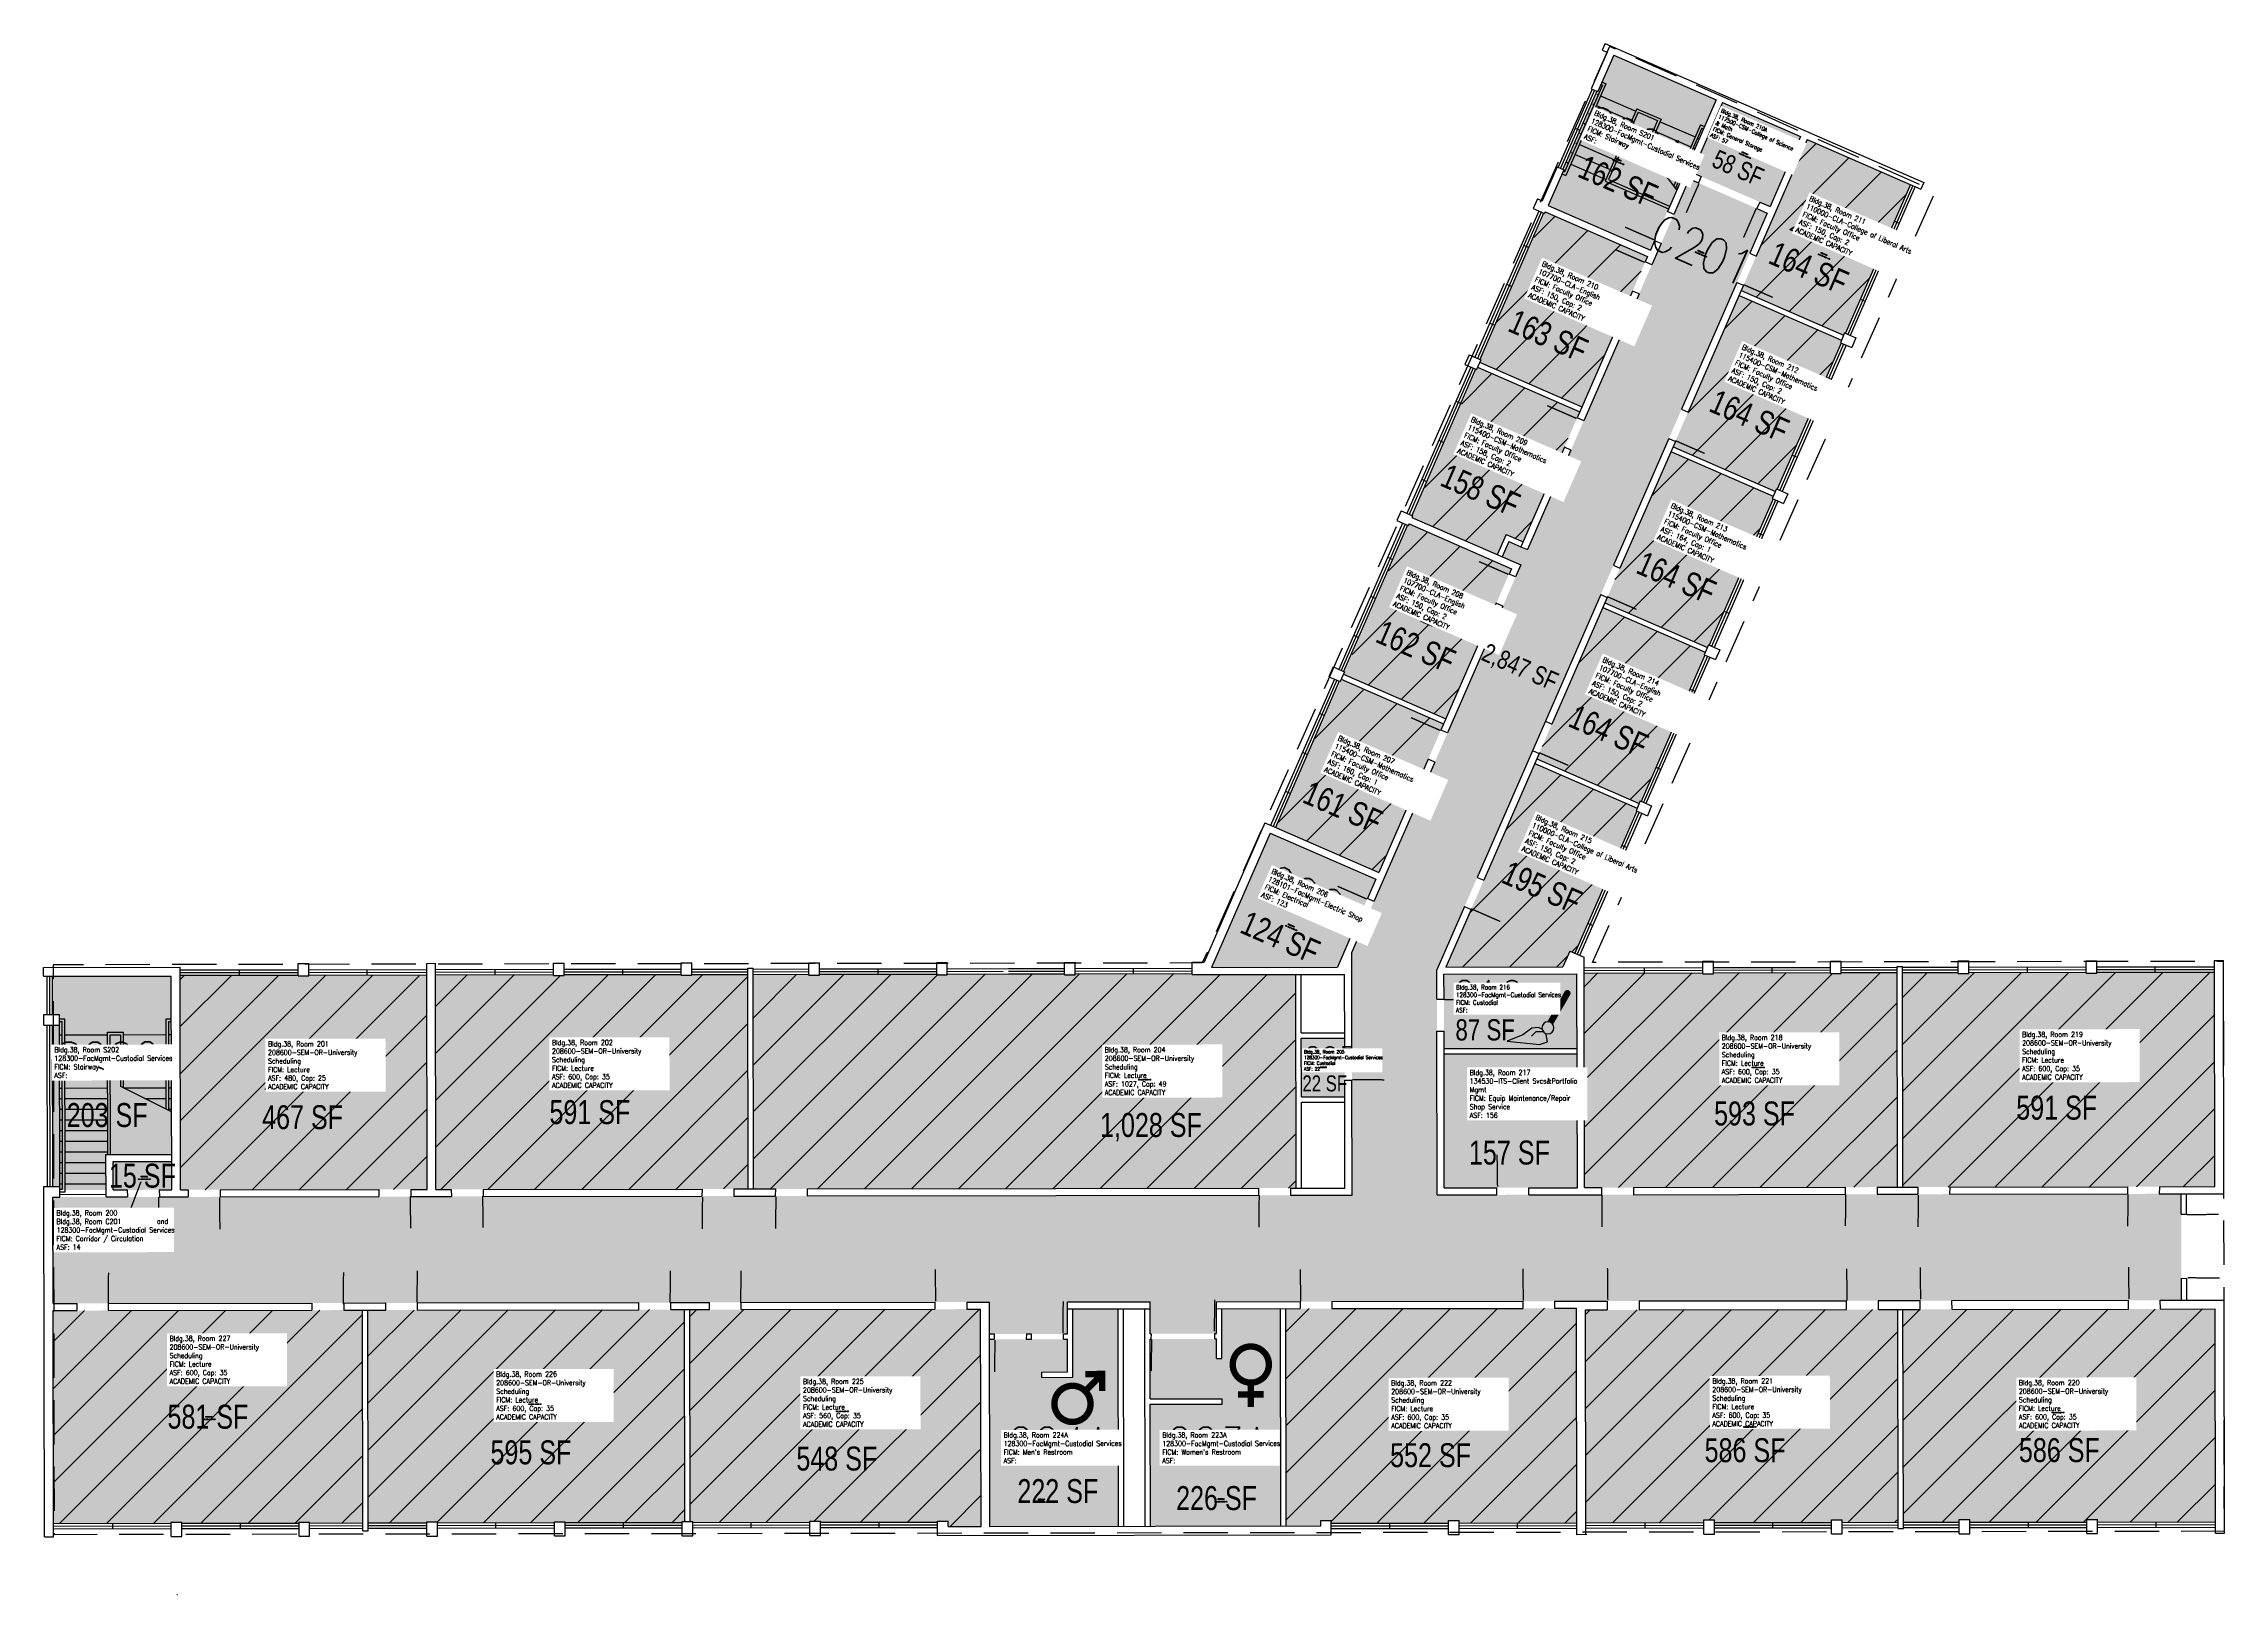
# Model space of a CAD drawing. Header units: inches. Extents: x -150 to 2309, y 0 to 1749.
import ezdxf
from ezdxf.enums import TextEntityAlignment as Align

# ---------------------------------------------------------------- set-up
doc = ezdxf.new("R2010")
doc.units = ezdxf.units.IN
doc.header["$LTSCALE"] = 100
doc.header["$MEASUREMENT"] = 0
doc.linetypes.add('DASHED', pattern=[0.75, 0.5, -0.25])
doc.layers.get('0').update_dxf_attribs({"linetype": 'CONTINUOUS'})
for name, color, linetype in [('A-DOOR', 2, 'CONTINUOUS'), ('A-FLOR', 3, 'CONTINUOUS'), ('A-GLAZ', 1, 'CONTINUOUS'), ('A-GLAZ-SILL', 2, 'CONTINUOUS'), ('A-IDEN-CNUM', 7, 'CONTINUOUS'), ('A-IDEN-ICON', 4, 'CONTINUOUS'), ('A-IDEN-RNUM', 7, 'CONTINUOUS'), ('A-IDEN-SNUM', 4, 'CONTINUOUS'), ('A-IDEN-VNUM', 4, 'CONTINUOUS'), ('A-Roof', 2, 'DASHED'), ('A-WALL', 5, 'CONTINUOUS'), ('AREA-TEXT', 3, 'CONTINUOUS'), ('Rooms-Capacity', 4, 'CONTINUOUS'), ('Rooms-Category-Color', 7, 'CONTINUOUS'), ('Rooms-College-Color', 7, 'CONTINUOUS'), ('Rooms-Department-Color', 7, 'CONTINUOUS'), ('Rooms-Division-Color', 7, 'CONTINUOUS'), ('Rooms-Information', 7, 'CONTINUOUS')]:
    doc.layers.add(name, color=color, linetype=linetype)
doc.styles.add('AREA', font='arial.ttf', dxfattribs={"width": 0.75, "height": 24})
doc.styles.add('ROOMSNUMBER', font='txt.shx', dxfattribs={"height": 1})
doc.styles.add('ROOMVNUMBER', font='simplex.shx', dxfattribs={"width": 0.85})

# ---------------------------------------------------------------- blocks, each defined once
blk = doc.blocks.new('CPWOMEN')
at = {"const_width": 0.015}
blk.add_lwpolyline([(-0.0375, 0, 1), (0.0475, 0, 1)], format="xyb", close=True, dxfattribs=at)
for points in [[(0.005, -0.04), (0.005, -0.1)], [(-0.025, -0.07), (0.035, -0.07)]]:
    blk.add_lwpolyline(points, dxfattribs=at)
blk = doc.blocks.new('CPMEN')
at = {"const_width": 0.015}
for points in [[(0.055, 0.01), (0.055, 0.05), (0.015, 0.05)], [(0.0151, 0.0101), (0.055, 0.05)]]:
    blk.add_lwpolyline(points, dxfattribs=at)
blk.add_lwpolyline([(-0.0575, -0.02, 1), (0.0275, -0.02, 1)], format="xyb", close=True, dxfattribs=at)
blk = doc.blocks.new('CPCUST')
for p, q in [((0.0171, -0.0639), (0.02, -0.0466)), ((0.0262, -0.0408), (0.0446, -0.0406)), ((0.0297, -0.0341), (0.0376, -0.0302)), ((0.0376, -0.0302), (0.0533, -0.0324)), ((0.0446, -0.0406), (0.0543, -0.0505)), ((0.0533, -0.0324), (0.0745, -0.0479)), ((0.0745, -0.0479), (0.1117, -0.0625)), ((0.0358, -0.0705), (0.0171, -0.0639)), ((0.1117, -0.0625), (0.0358, -0.0705))]:
    blk.add_line(p, q)
at = {"const_width": 0.015}
blk.add_lwpolyline([(-0.03, 0.05), (0.01, -0.0193)], dxfattribs=at)
at = {"const_width": 0.0075}
blk.add_lwpolyline([(-0.0332, 0.0481, 1), (-0.0268, 0.0519, 1)], format="xyb", close=True, dxfattribs=at)
blk.add_circle((0.0158, -0.0313), 0.0141)

msp = doc.modelspace()

# ---------------------------------------------------------------- hatches: boundary and pattern name
at = {"layer": 'Rooms-Capacity'}
h = msp.add_hatch(dxfattribs=at)
h.set_pattern_fill('ANSI31', color=256, scale=300, style=0)
h.paths.add_polyline_path([(1766.6, 1476.4), (1781, 1509.4), (1838.4, 1640.9), (1954.8, 1590.1), (1881.6, 1422.3), (1880.7, 1422.7), (1879.5, 1420), (1873.1, 1422.8), (1840.1, 1437.2), (1764, 1470.4)])
h = msp.add_hatch(dxfattribs=at)
h.set_pattern_fill('ANSI31', color=256, scale=300, style=0)
h.paths.add_polyline_path([(1469.3, 1392.8), (1470.3, 1392.4), (1469.1, 1389.6), (1584.5, 1339.2), (1641.5, 1469.8), (1655.9, 1502.8), (1658.5, 1508.8), (1543.1, 1559.2), (1542.3, 1557.3)])
h = msp.add_hatch(dxfattribs=at)
h.set_pattern_fill('ANSI31', color=256, scale=300, style=0)
h.paths.add_polyline_path([(1876.8, 1411.3), (1804.8, 1246.4), (1803.9, 1246.8), (1802.7, 1244), (1687.2, 1294.4), (1689.8, 1300.4), (1704.2, 1333.4), (1761.6, 1464.9), (1837.7, 1431.7), (1870.7, 1417.3), (1877.1, 1414.5), (1875.9, 1411.7)])
h = msp.add_hatch(dxfattribs=at)
h.set_pattern_fill('ANSI31', color=256, scale=300, style=0)
h.paths.add_polyline_path([(1498.9, 1195.5), (1518.1, 1187.1), (1564.7, 1293.8), (1579.1, 1326.8), (1582.1, 1333.7), (1466.7, 1384.1), (1393.5, 1216.4), (1392.7, 1214.6), (1488.9, 1172.6)])
h = msp.add_hatch(dxfattribs=at)
h.set_pattern_fill('ANSI31', color=256, scale=300, style=0)
h.paths.add_polyline_path([(1727.1, 1070.8), (1725.9, 1068), (1721.3, 1070), (1688.3, 1084.4), (1610.4, 1118.4), (1613, 1124.4), (1627.4, 1157.4), (1684.8, 1288.9), (1800.3, 1238.5), (1799.1, 1235.8), (1800, 1235.4), (1728, 1070.4)])
h = msp.add_hatch(dxfattribs=at)
h.set_pattern_fill('ANSI31', color=256, scale=300, style=0)
h.paths.add_polyline_path([(1504.9, 1156.8), (1502.3, 1150.8), (1487.9, 1117.8), (1430.9, 987.3), (1315.5, 1037.7), (1388.7, 1205.4), (1389.5, 1207.2)])
h = msp.add_hatch(dxfattribs=at)
h.set_pattern_fill('ANSI31', color=256, scale=300, style=0)
h.paths.add_polyline_path([(1723.5, 1062.5), (1722.3, 1059.8), (1723.2, 1059.4), (1651.2, 894.4), (1650.3, 894.8), (1649.1, 892.1), (1533.6, 942.5), (1536.2, 948.5), (1550.6, 981.5), (1608, 1112.9), (1685.9, 1078.9), (1718.9, 1064.5)])
h = msp.add_hatch(dxfattribs=at)
h.set_pattern_fill('ANSI31', color=256, scale=300, style=0)
h.paths.add_polyline_path([(1311.9, 1029.4), (1238.9, 864.8), (1355.3, 814), (1411.1, 941.8), (1425.5, 974.8), (1428.5, 981.8), (1313.1, 1032.2)])
h = msp.add_hatch(dxfattribs=at)
h.set_pattern_fill('ANSI31', color=256, scale=300, style=0)
h.paths.add_polyline_path([(1473.8, 805.5), (1459.4, 772.5), (1431.1, 707.5), (1563, 707.7), (1570.8, 725.6), (1576.4, 723.1), (1646.7, 886.6), (1531.2, 937)])
h = msp.add_hatch(dxfattribs=at)
h.set_pattern_fill('ANSI31', color=256, scale=300, style=0)
h.paths.add_polyline_path([(140.3, 456.5), (146.3, 456.5), (227.9, 456.7), (236, 456.7), (263.9, 456.7), (272, 456.7), (282.3, 456.7), (281.9, 697.7), (280.9, 697.7), (148.9, 698.5), (148.9, 697.5), (145.9, 697.5), (139.9, 697.5), (136.9, 697.5), (136.9, 698.5), (3.9, 698.3), (4.3, 456.3), (12.9, 456.3), (48.9, 456.4), (91.3, 456.4), (127.3, 456.5)])
h = msp.add_hatch(dxfattribs=at)
h.set_pattern_fill('ANSI31', color=256, scale=300, style=0)
h.paths.add_polyline_path([(309.6, 456.8), (345.6, 456.8), (371.2, 456.9), (407.2, 456.9), (424.3, 457), (430.3, 457), (572.3, 457.2), (578.3, 457.2), (587.9, 457.2), (592.3, 457.2), (623.9, 457.3), (628.3, 457.3), (644.3, 457.3), (643.9, 699.3), (580.9, 699.2), (580.9, 698.2), (577.9, 698.2), (571.9, 698.2), (568.9, 698.2), (568.9, 699.2), (436.9, 699), (436.9, 698), (429.9, 698), (423.9, 698), (424, 699), (291.9, 698.8), (292.3, 456.8)])
h = msp.add_hatch(dxfattribs=at)
h.set_pattern_fill('ANSI31', color=256, scale=300, style=0)
h.paths.add_polyline_path([(650.3, 457.3), (955.4, 457.8), (650.3, 457.3), (955.4, 457.8), (991.4, 457.8), (1002.3, 457.9), (1012.3, 457.9), (1219.9, 458.2), (1255.9, 458.2), (1262.3, 458.3), (1261.9, 699.3), (1144.9, 699.1), (1144.9, 700.1), (649.9, 699.3)])
h = msp.add_hatch(dxfattribs=at)
h.set_pattern_fill('ANSI31', color=256, scale=300, style=0)
h.paths.add_polyline_path([(1876.9, 700.2), (1864.9, 700.2), (1864.9, 701.2), (1732.8, 701), (1732.9, 700), (1721.9, 700), (1720.9, 700), (1720.9, 701), (1586.9, 700.8), (1586.9, 699.8), (1587.3, 458.8), (1722.3, 459), (1881.2, 459.2), (1917.3, 459.3), (1940.3, 459.3), (1939.9, 701.3)])
h = msp.add_hatch(dxfattribs=at)
h.set_pattern_fill('ANSI31', color=256, scale=300, style=0)
h.paths.add_polyline_path([(1963.2, 459.3), (1946.3, 459.3), (1945.9, 701.3), (2008.9, 701.4), (2008.9, 700.4), (2020.9, 700.4), (2020.9, 701.4), (2152.9, 700.6), (2164.9, 700.6), (2164.9, 701.6), (2297.9, 701.9), (2298.3, 459.9), (2235.6, 459.8), (2199.6, 459.7), (1999.2, 459.4)])
h = msp.add_hatch(dxfattribs=at)
h.set_pattern_fill('ANSI31', color=256, scale=300, style=0)
h.paths.add_polyline_path([(-139.5, 320.1), (-131.5, 320.1), (-112.6, 320.1), (-76.6, 320.2), (147.5, 320.5), (152.4, 320.5), (157.2, 320.5), (188.4, 320.6), (193.2, 320.6), (209.5, 320.6), (209.9, 80.6), (149.9, 80.5), (149.9, 81.5), (137.9, 81.5), (137.9, 80.5), (74.9, 80.4), (68.9, 80.4), (5.9, 80.3), (5.9, 81.3), (-6.1, 81.3), (-6.1, 80.3), (-139.1, 80.1), (-139.3, 218.1), (-139.3, 224.1)])
h = msp.add_hatch(dxfattribs=at)
h.set_pattern_fill('ANSI31', color=256, scale=300, style=0)
h.paths.add_polyline_path([(428.5, 321), (434.5, 321), (446.7, 321), (482.7, 321), (521, 321.1), (557, 321.2), (572.5, 321.2), (572.9, 82.2), (569.9, 82.2), (569.9, 81.2), (437.9, 81), (437.9, 82), (434.9, 82), (428.9, 82), (425.9, 82), (425.9, 81), (293.9, 80.8), (293.9, 81.8), (290.9, 81.8), (284.9, 81.7), (281.9, 81.7), (281.9, 80.7), (215.9, 80.6), (215.5, 320.6), (235.6, 320.7), (271.6, 320.7), (332.5, 320.8), (338.5, 320.8), (348.1, 320.8), (384.1, 320.9)])
h = msp.add_hatch(dxfattribs=at)
h.set_pattern_fill('ANSI31', color=256, scale=300, style=0)
h.paths.add_polyline_path([(848.5, 321.6), (884.5, 321.7), (906.5, 321.7), (906.9, 76.7), (869.9, 76.6), (869.9, 82.6), (857.9, 82.6), (857.9, 81.6), (725.9, 81.4), (725.9, 82.4), (713.9, 82.4), (713.9, 81.4), (581.9, 81.2), (581.9, 82.2), (578.9, 82.2), (578.5, 321.2), (600.6, 321.2), (636.6, 321.3)])
h = msp.add_hatch(dxfattribs=at)
h.set_pattern_fill('ANSI31', color=256, scale=300, style=0)
h.paths.add_polyline_path([(1266.7, 322.3), (1293.5, 322.3), (1302.7, 322.3), (1517.8, 322.6), (1553.8, 322.7), (1578.5, 322.7), (1578.9, 80.7), (1445.9, 80.5), (1445.9, 83.5), (1433.9, 83.5), (1433.9, 80.5), (1301.9, 80.3), (1301.9, 83.3), (1289.9, 83.3), (1289.9, 77.3), (1250.9, 77.2), (1250.5, 322.2), (1257.5, 322.2)])
h = msp.add_hatch(dxfattribs=at)
h.set_pattern_fill('ANSI31', color=256, scale=300, style=0)
h.paths.add_polyline_path([(1877.9, 81.2), (1940.9, 81.3), (1940.5, 321.3), (1918.9, 321.3), (1882.9, 321.2), (1732.5, 321), (1588.5, 320.8), (1588.9, 80.8), (1721.9, 81), (1721.9, 84), (1733.9, 84), (1733.9, 81), (1865.9, 81.2), (1865.9, 84.2), (1877.9, 84.2)])
h = msp.add_hatch(dxfattribs=at)
h.set_pattern_fill('ANSI31', color=256, scale=300, style=0)
h.paths.add_polyline_path([(2165.9, 84.6), (2165.9, 81.6), (2298.9, 81.9), (2298.5, 321.9), (2001.8, 321.4), (1965.8, 321.3), (1946.5, 321.3), (1946.9, 81.3), (2009.9, 81.4), (2009.9, 84.4), (2021.9, 84.4), (2021.9, 81.4), (2153.9, 81.6), (2153.9, 84.6)])
at = {"layer": 'Rooms-Category-Color', "true_color": 0xadadad}
for points in [[(1620.3, 1736.1), (1602.3, 1694.8), (1563.9, 1606.8), (1546.3, 1566.5), (1661.7, 1516.1), (1666.4, 1526.6), (1680.8, 1559.6), (1735.7, 1685.7)], [(921.9, 293.7), (916.5, 293.7), (916.5, 296.7), (916.5, 329.7), (884.4, 329.7), (848.4, 329.6), (636.6, 329.3), (600.6, 329.2), (557, 329.2), (521, 329.1), (482.8, 329), (446.8, 329), (384.2, 328.9), (348.2, 328.8), (271.6, 328.7), (235.6, 328.7), (193.1, 328.6), (188.5, 328.6), (157.1, 328.5), (152.5, 328.5), (117.5, 328.5), (-76.5, 328.2), (-112.5, 328.1), (-131.5, 328.1), (-139.5, 328.1), (-139.5, 351.6), (-139.7, 423.6), (-139.7, 448.1), (-131.7, 448.1), (-55.6, 448.2), (-19.6, 448.3), (-5.7, 448.3), (13, 448.3), (49, 448.4), (91.3, 448.4), (127.3, 448.5), (228, 448.7), (236.1, 448.7), (264, 448.7), (272.1, 448.7), (309.7, 448.8), (345.7, 448.8), (371.2, 448.9), (407.2, 448.9), (588, 449.2), (592.2, 449.2), (624, 449.3), (628.2, 449.3), (674.9, 449.3), (710.9, 449.4), (884.2, 449.7), (920.2, 449.7), (955.3, 449.8), (991.3, 449.8), (1219.8, 450.2), (1255.8, 450.2), (1325.3, 450.4), (1325.1, 579.9), (1325.1, 615.9), (1324.9, 724.2), (1335.5, 748.6), (1349.9, 781.6), (1418.5, 938.6), (1432.9, 971.6), (1495.3, 1114.6), (1509.7, 1147.6), (1515.5, 1161), (1496.2, 1169.4), (1494.4, 1170.2), (1502, 1187.6), (1515.7, 1181.6), (1523.1, 1178.4), (1572.1, 1290.6), (1586.5, 1323.6), (1648.9, 1466.6), (1663.3, 1499.6), (1673.7, 1523.4), (1688.1, 1556.4), (1705.4, 1596.4), (1715.9, 1591.8), (1781.8, 1563), (1793.6, 1557.8), (1773.7, 1512.6), (1759.3, 1479.6), (1528.9, 951.7), (1466.5, 808.7), (1452.1, 775.7), (1420.9, 704.3), (1421, 671.2), (1421, 635.2), (1421.2, 519.1), (1421.3, 483.1), (1421.3, 450.5), (1429.3, 450.5), (1488.7, 450.6), (1524.7, 450.7), (1606.6, 450.8), (1642.6, 450.8), (1722.3, 451), (1881.2, 451.2), (1917.2, 451.3), (1963.1, 451.3), (1999.1, 451.4), (2199.5, 451.7), (2235.5, 451.8), (2260.3, 451.8), (2260.3, 428.8), (2260.5, 356.5), (2260.5, 331.8), (2001.7, 331.4), (1965.7, 331.3), (1918.7, 331.3), (1882.7, 331.2), (1722.5, 331), (1578.5, 330.7), (1553.7, 330.7), (1517.7, 330.6), (1423.5, 330.5), (1415.5, 330.5), (1302.6, 330.3), (1293.6, 330.3), (1266.6, 330.3), (1257.6, 330.2), (1193.5, 330.1), (1172.5, 330.1), (1172.5, 322.1), (1172.5, 294.1), (1170.7, 294.1), (1098.6, 294), (1097.5, 294), (1097.5, 306), (1097.5, 322), (1097.5, 330), (1067.5, 330), (1004.5, 329.9), (1004.5, 321.9), (1004.5, 296.9), (1004.5, 293.9), (1000, 293.8), (964, 293.8), (958, 293.8)], [(1166.8, 707.1), (1308.8, 707.3), (1328.2, 751.8), (1342.6, 784.8), (1352.1, 806.7), (1233, 858.7)], [(-131.7, 460.1), (-139.7, 460.1), (-140, 642.1), (-132, 642.1), (-132, 654.1), (-140, 654.1), (-140.1, 697.1), (-6.1, 697.3), (-5.8, 496.3), (-79.8, 496.2), (-79.7, 456.2), (-131.7, 456.1)], [(1429, 635.3), (1429, 671.3), (1428.9, 699.5), (1578.9, 699.7), (1579.1, 615.7), (1429.1, 615.5)], [(1268.1, 561.3), (1268, 627.3), (1317, 627.3), (1317.1, 616), (1317.1, 580), (1317.1, 561.3)], [(-5.7, 456.3), (-19.7, 456.3), (-71.7, 456.2), (-71.8, 488.2), (-5.8, 488.3)], [(975.6, 250.8), (975.6, 244.8), (1010.6, 244.9), (1010.5, 321.9), (1061.5, 321.9), (1061.9, 76.9), (916.9, 76.7), (916.6, 287.7), (921.9, 287.7), (957.9, 287.8), (963.9, 287.8), (999.9, 287.8), (1004.6, 287.9), (1004.6, 250.9)], [(1172.6, 266.1), (1178.6, 266.1), (1178.5, 322.1), (1193.5, 322.1), (1199.5, 322.2), (1244.5, 322.2), (1244.9, 77.2), (1097.9, 77), (1097.9, 214.5), (1178.7, 214.6), (1178.7, 220.6), (1097.9, 220.5), (1097.9, 243), (1098.5, 288), (1170.7, 288.1), (1172.6, 288.1)]]:
    msp.add_hatch(color=253, dxfattribs=at).paths.add_polyline_path(points)
at = {"layer": 'Rooms-Category-Color', "true_color": 0xe3c5e1}
for points in [[(1785, 1570.3), (1796.8, 1565.2), (1831.5, 1643.9), (1742.7, 1682.6), (1708.5, 1603.7), (1719.1, 1599.1)], [(1429.3, 483), (1429.2, 519), (1429.1, 609.5), (1579.1, 609.7), (1579.3, 458.7), (1524.6, 458.7), (1488.6, 458.6), (1429.3, 458.5)]]:
    msp.add_hatch(color=254, dxfattribs=at).paths.add_polyline_path(points)
at = {"layer": 'Rooms-Category-Color', "true_color": 0xfa9ba3}
for points in [[(1766.6, 1476.4), (1781, 1509.4), (1838.4, 1640.9), (1954.8, 1590.1), (1881.6, 1422.3), (1880.7, 1422.7), (1879.5, 1420), (1873.1, 1422.8), (1840.1, 1437.2), (1764, 1470.4)], [(1469.3, 1392.8), (1470.3, 1392.4), (1469.1, 1389.6), (1584.5, 1339.2), (1641.5, 1469.8), (1655.9, 1502.8), (1658.5, 1508.8), (1543.1, 1559.2), (1542.3, 1557.3)], [(1876.8, 1411.3), (1804.8, 1246.4), (1803.9, 1246.8), (1802.7, 1244), (1687.2, 1294.4), (1689.8, 1300.4), (1704.2, 1333.4), (1761.6, 1464.9), (1837.7, 1431.7), (1870.7, 1417.3), (1877.1, 1414.5), (1875.9, 1411.7)], [(1498.9, 1195.5), (1518.1, 1187.1), (1564.7, 1293.8), (1579.1, 1326.8), (1582.1, 1333.7), (1466.7, 1384.1), (1393.5, 1216.4), (1392.7, 1214.6), (1488.9, 1172.6)], [(1727.1, 1070.8), (1725.9, 1068), (1721.3, 1070), (1688.3, 1084.4), (1610.4, 1118.4), (1613, 1124.4), (1627.4, 1157.4), (1684.8, 1288.9), (1800.3, 1238.5), (1799.1, 1235.8), (1800, 1235.4), (1728, 1070.4)], [(1504.9, 1156.8), (1502.3, 1150.8), (1487.9, 1117.8), (1430.9, 987.3), (1315.5, 1037.7), (1388.7, 1205.4), (1389.5, 1207.2)], [(1723.5, 1062.5), (1722.3, 1059.8), (1723.2, 1059.4), (1651.2, 894.4), (1650.3, 894.8), (1649.1, 892.1), (1533.6, 942.5), (1536.2, 948.5), (1550.6, 981.5), (1608, 1112.9), (1685.9, 1078.9), (1718.9, 1064.5)], [(1311.9, 1029.4), (1238.9, 864.8), (1355.3, 814), (1411.1, 941.8), (1425.5, 974.8), (1428.5, 981.8), (1313.1, 1032.2)], [(1473.8, 805.5), (1459.4, 772.5), (1431.1, 707.5), (1563, 707.7), (1570.8, 725.6), (1576.4, 723.1), (1646.7, 886.6), (1531.2, 937)]]:
    msp.add_hatch(color=241, dxfattribs=at).paths.add_polyline_path(points)
at = {"layer": 'Rooms-Category-Color', "true_color": 0xffff64}
for points in [[(140.3, 456.5), (146.3, 456.5), (227.9, 456.7), (236, 456.7), (263.9, 456.7), (272, 456.7), (282.3, 456.7), (281.9, 697.7), (280.9, 697.7), (148.9, 698.5), (148.9, 697.5), (145.9, 697.5), (139.9, 697.5), (136.9, 697.5), (136.9, 698.5), (3.9, 698.3), (4.3, 456.3), (12.9, 456.3), (48.9, 456.4), (91.3, 456.4), (127.3, 456.5)], [(309.6, 456.8), (345.6, 456.8), (371.2, 456.9), (407.2, 456.9), (424.3, 457), (430.3, 457), (572.3, 457.2), (578.3, 457.2), (587.9, 457.2), (592.3, 457.2), (623.9, 457.3), (628.3, 457.3), (644.3, 457.3), (643.9, 699.3), (580.9, 699.2), (580.9, 698.2), (577.9, 698.2), (571.9, 698.2), (568.9, 698.2), (568.9, 699.2), (436.9, 699), (436.9, 698), (429.9, 698), (423.9, 698), (424, 699), (291.9, 698.8), (292.3, 456.8)], [(650.3, 457.3), (955.4, 457.8), (650.3, 457.3), (955.4, 457.8), (991.4, 457.8), (1002.3, 457.9), (1012.3, 457.9), (1219.9, 458.2), (1255.9, 458.2), (1262.3, 458.3), (1261.9, 699.3), (1144.9, 699.1), (1144.9, 700.1), (649.9, 699.3)], [(1876.9, 700.2), (1864.9, 700.2), (1864.9, 701.2), (1732.8, 701), (1732.9, 700), (1721.9, 700), (1720.9, 700), (1720.9, 701), (1586.9, 700.8), (1586.9, 699.8), (1587.3, 458.8), (1722.3, 459), (1881.2, 459.2), (1917.3, 459.3), (1940.3, 459.3), (1939.9, 701.3)], [(1963.2, 459.3), (1946.3, 459.3), (1945.9, 701.3), (2008.9, 701.4), (2008.9, 700.4), (2020.9, 700.4), (2020.9, 701.4), (2152.9, 700.6), (2164.9, 700.6), (2164.9, 701.6), (2297.9, 701.9), (2298.3, 459.9), (2235.6, 459.8), (2199.6, 459.7), (1999.2, 459.4)], [(-139.5, 320.1), (-131.5, 320.1), (-112.6, 320.1), (-76.6, 320.2), (147.5, 320.5), (152.4, 320.5), (157.2, 320.5), (188.4, 320.6), (193.2, 320.6), (209.5, 320.6), (209.9, 80.6), (149.9, 80.5), (149.9, 81.5), (137.9, 81.5), (137.9, 80.5), (74.9, 80.4), (68.9, 80.4), (5.9, 80.3), (5.9, 81.3), (-6.1, 81.3), (-6.1, 80.3), (-139.1, 80.1), (-139.3, 218.1), (-139.3, 224.1)], [(428.5, 321), (434.5, 321), (446.7, 321), (482.7, 321), (521, 321.1), (557, 321.2), (572.5, 321.2), (572.9, 82.2), (569.9, 82.2), (569.9, 81.2), (437.9, 81), (437.9, 82), (434.9, 82), (428.9, 82), (425.9, 82), (425.9, 81), (293.9, 80.8), (293.9, 81.8), (290.9, 81.8), (284.9, 81.7), (281.9, 81.7), (281.9, 80.7), (215.9, 80.6), (215.5, 320.6), (235.6, 320.7), (271.6, 320.7), (332.5, 320.8), (338.5, 320.8), (348.1, 320.8), (384.1, 320.9)], [(848.5, 321.6), (884.5, 321.7), (906.5, 321.7), (906.9, 76.7), (869.9, 76.6), (869.9, 82.6), (857.9, 82.6), (857.9, 81.6), (725.9, 81.4), (725.9, 82.4), (713.9, 82.4), (713.9, 81.4), (581.9, 81.2), (581.9, 82.2), (578.9, 82.2), (578.5, 321.2), (600.6, 321.2), (636.6, 321.3)], [(1266.7, 322.3), (1293.5, 322.3), (1302.7, 322.3), (1517.8, 322.6), (1553.8, 322.7), (1578.5, 322.7), (1578.9, 80.7), (1445.9, 80.5), (1445.9, 83.5), (1433.9, 83.5), (1433.9, 80.5), (1301.9, 80.3), (1301.9, 83.3), (1289.9, 83.3), (1289.9, 77.3), (1250.9, 77.2), (1250.5, 322.2), (1257.5, 322.2)], [(1877.9, 81.2), (1940.9, 81.3), (1940.5, 321.3), (1918.9, 321.3), (1882.9, 321.2), (1732.5, 321), (1588.5, 320.8), (1588.9, 80.8), (1721.9, 81), (1721.9, 84), (1733.9, 84), (1733.9, 81), (1865.9, 81.2), (1865.9, 84.2), (1877.9, 84.2)], [(2165.9, 84.6), (2165.9, 81.6), (2298.9, 81.9), (2298.5, 321.9), (2001.8, 321.4), (1965.8, 321.3), (1946.5, 321.3), (1946.9, 81.3), (2009.9, 81.4), (2009.9, 84.4), (2021.9, 84.4), (2021.9, 81.4), (2153.9, 81.6), (2153.9, 84.6)]]:
    msp.add_hatch(color=51, dxfattribs=at).paths.add_polyline_path(points)
at = {"layer": 'Rooms-College-Color', "true_color": 0xadadad}
for points in [[(1620.3, 1736.1), (1602.3, 1694.8), (1563.9, 1606.8), (1546.3, 1566.5), (1661.7, 1516.1), (1666.4, 1526.6), (1680.8, 1559.6), (1735.7, 1685.7)], [(921.9, 293.7), (916.5, 293.7), (916.5, 296.7), (916.5, 329.7), (884.4, 329.7), (848.4, 329.6), (636.6, 329.3), (600.6, 329.2), (557, 329.2), (521, 329.1), (482.8, 329), (446.8, 329), (384.2, 328.9), (348.2, 328.8), (271.6, 328.7), (235.6, 328.7), (193.1, 328.6), (188.5, 328.6), (157.1, 328.5), (152.5, 328.5), (117.5, 328.5), (-76.5, 328.2), (-112.5, 328.1), (-131.5, 328.1), (-139.5, 328.1), (-139.5, 351.6), (-139.7, 423.6), (-139.7, 448.1), (-131.7, 448.1), (-55.6, 448.2), (-19.6, 448.3), (-5.7, 448.3), (13, 448.3), (49, 448.4), (91.3, 448.4), (127.3, 448.5), (228, 448.7), (236.1, 448.7), (264, 448.7), (272.1, 448.7), (309.7, 448.8), (345.7, 448.8), (371.2, 448.9), (407.2, 448.9), (588, 449.2), (592.2, 449.2), (624, 449.3), (628.2, 449.3), (674.9, 449.3), (710.9, 449.4), (884.2, 449.7), (920.2, 449.7), (955.3, 449.8), (991.3, 449.8), (1219.8, 450.2), (1255.8, 450.2), (1325.3, 450.4), (1325.1, 579.9), (1325.1, 615.9), (1324.9, 724.2), (1335.5, 748.6), (1349.9, 781.6), (1418.5, 938.6), (1432.9, 971.6), (1495.3, 1114.6), (1509.7, 1147.6), (1515.5, 1161), (1496.2, 1169.4), (1494.4, 1170.2), (1502, 1187.6), (1515.7, 1181.6), (1523.1, 1178.4), (1572.1, 1290.6), (1586.5, 1323.6), (1648.9, 1466.6), (1663.3, 1499.6), (1673.7, 1523.4), (1688.1, 1556.4), (1705.4, 1596.4), (1715.9, 1591.8), (1781.8, 1563), (1793.6, 1557.8), (1773.7, 1512.6), (1759.3, 1479.6), (1528.9, 951.7), (1466.5, 808.7), (1452.1, 775.7), (1420.9, 704.3), (1421, 671.2), (1421, 635.2), (1421.2, 519.1), (1421.3, 483.1), (1421.3, 450.5), (1429.3, 450.5), (1488.7, 450.6), (1524.7, 450.7), (1606.6, 450.8), (1642.6, 450.8), (1722.3, 451), (1881.2, 451.2), (1917.2, 451.3), (1963.1, 451.3), (1999.1, 451.4), (2199.5, 451.7), (2235.5, 451.8), (2260.3, 451.8), (2260.3, 428.8), (2260.5, 356.5), (2260.5, 331.8), (2001.7, 331.4), (1965.7, 331.3), (1918.7, 331.3), (1882.7, 331.2), (1722.5, 331), (1578.5, 330.7), (1553.7, 330.7), (1517.7, 330.6), (1423.5, 330.5), (1415.5, 330.5), (1302.6, 330.3), (1293.6, 330.3), (1266.6, 330.3), (1257.6, 330.2), (1193.5, 330.1), (1172.5, 330.1), (1172.5, 322.1), (1172.5, 294.1), (1170.7, 294.1), (1098.6, 294), (1097.5, 294), (1097.5, 306), (1097.5, 322), (1097.5, 330), (1067.5, 330), (1004.5, 329.9), (1004.5, 321.9), (1004.5, 296.9), (1004.5, 293.9), (1000, 293.8), (964, 293.8), (958, 293.8)], [(-131.7, 460.1), (-139.7, 460.1), (-140, 642.1), (-132, 642.1), (-132, 654.1), (-140, 654.1), (-140.1, 697.1), (-6.1, 697.3), (-5.8, 496.3), (-79.8, 496.2), (-79.7, 456.2), (-131.7, 456.1)], [(1429, 635.3), (1429, 671.3), (1428.9, 699.5), (1578.9, 699.7), (1579.1, 615.7), (1429.1, 615.5)], [(975.6, 250.8), (975.6, 244.8), (1010.6, 244.9), (1010.5, 321.9), (1061.5, 321.9), (1061.9, 76.9), (916.9, 76.7), (916.6, 287.7), (921.9, 287.7), (957.9, 287.8), (963.9, 287.8), (999.9, 287.8), (1004.6, 287.9), (1004.6, 250.9)], [(1172.6, 266.1), (1178.6, 266.1), (1178.5, 322.1), (1193.5, 322.1), (1199.5, 322.2), (1244.5, 322.2), (1244.9, 77.2), (1097.9, 77), (1097.9, 214.5), (1178.7, 214.6), (1178.7, 220.6), (1097.9, 220.5), (1097.9, 243), (1098.5, 288), (1170.7, 288.1), (1172.6, 288.1)]]:
    msp.add_hatch(color=253, dxfattribs=at).paths.add_polyline_path(points)
at = {"layer": 'Rooms-College-Color', "true_color": 0xffe090}
for points in [[(1785, 1570.3), (1796.8, 1565.2), (1831.5, 1643.9), (1742.7, 1682.6), (1708.5, 1603.7), (1719.1, 1599.1)], [(1876.8, 1411.3), (1804.8, 1246.4), (1803.9, 1246.8), (1802.7, 1244), (1687.2, 1294.4), (1689.8, 1300.4), (1704.2, 1333.4), (1761.6, 1464.9), (1837.7, 1431.7), (1870.7, 1417.3), (1877.1, 1414.5), (1875.9, 1411.7)], [(1498.9, 1195.5), (1518.1, 1187.1), (1564.7, 1293.8), (1579.1, 1326.8), (1582.1, 1333.7), (1466.7, 1384.1), (1393.5, 1216.4), (1392.7, 1214.6), (1488.9, 1172.6)], [(1727.1, 1070.8), (1725.9, 1068), (1721.3, 1070), (1688.3, 1084.4), (1610.4, 1118.4), (1613, 1124.4), (1627.4, 1157.4), (1684.8, 1288.9), (1800.3, 1238.5), (1799.1, 1235.8), (1800, 1235.4), (1728, 1070.4)], [(1311.9, 1029.4), (1238.9, 864.8), (1355.3, 814), (1411.1, 941.8), (1425.5, 974.8), (1428.5, 981.8), (1313.1, 1032.2)], [(1473.8, 805.5), (1459.4, 772.5), (1431.1, 707.5), (1563, 707.7), (1570.8, 725.6), (1576.4, 723.1), (1646.7, 886.6), (1531.2, 937)], [(1166.8, 707.1), (1308.8, 707.3), (1328.2, 751.8), (1342.6, 784.8), (1352.1, 806.7), (1233, 858.7)], [(1268.1, 561.3), (1268, 627.3), (1317, 627.3), (1317.1, 616), (1317.1, 580), (1317.1, 561.3)], [(-5.7, 456.3), (-19.7, 456.3), (-71.7, 456.2), (-71.8, 488.2), (-5.8, 488.3)]]:
    msp.add_hatch(color=41, dxfattribs=at).paths.add_polyline_path(points)
at = {"layer": 'Rooms-College-Color', "true_color": 0xb2d6e9}
for points in [[(1766.6, 1476.4), (1781, 1509.4), (1838.4, 1640.9), (1954.8, 1590.1), (1881.6, 1422.3), (1880.7, 1422.7), (1879.5, 1420), (1873.1, 1422.8), (1840.1, 1437.2), (1764, 1470.4)], [(1469.3, 1392.8), (1470.3, 1392.4), (1469.1, 1389.6), (1584.5, 1339.2), (1641.5, 1469.8), (1655.9, 1502.8), (1658.5, 1508.8), (1543.1, 1559.2), (1542.3, 1557.3)], [(1504.9, 1156.8), (1502.3, 1150.8), (1487.9, 1117.8), (1430.9, 987.3), (1315.5, 1037.7), (1388.7, 1205.4), (1389.5, 1207.2)], [(1723.5, 1062.5), (1722.3, 1059.8), (1723.2, 1059.4), (1651.2, 894.4), (1650.3, 894.8), (1649.1, 892.1), (1533.6, 942.5), (1536.2, 948.5), (1550.6, 981.5), (1608, 1112.9), (1685.9, 1078.9), (1718.9, 1064.5)]]:
    msp.add_hatch(color=254, dxfattribs=at).paths.add_polyline_path(points)
at = {"layer": 'Rooms-College-Color', "true_color": 0xffff64}
for points in [[(140.3, 456.5), (146.3, 456.5), (227.9, 456.7), (236, 456.7), (263.9, 456.7), (272, 456.7), (282.3, 456.7), (281.9, 697.7), (280.9, 697.7), (148.9, 698.5), (148.9, 697.5), (145.9, 697.5), (139.9, 697.5), (136.9, 697.5), (136.9, 698.5), (3.9, 698.3), (4.3, 456.3), (12.9, 456.3), (48.9, 456.4), (91.3, 456.4), (127.3, 456.5)], [(309.6, 456.8), (345.6, 456.8), (371.2, 456.9), (407.2, 456.9), (424.3, 457), (430.3, 457), (572.3, 457.2), (578.3, 457.2), (587.9, 457.2), (592.3, 457.2), (623.9, 457.3), (628.3, 457.3), (644.3, 457.3), (643.9, 699.3), (580.9, 699.2), (580.9, 698.2), (577.9, 698.2), (571.9, 698.2), (568.9, 698.2), (568.9, 699.2), (436.9, 699), (436.9, 698), (429.9, 698), (423.9, 698), (424, 699), (291.9, 698.8), (292.3, 456.8)], [(650.3, 457.3), (955.4, 457.8), (650.3, 457.3), (955.4, 457.8), (991.4, 457.8), (1002.3, 457.9), (1012.3, 457.9), (1219.9, 458.2), (1255.9, 458.2), (1262.3, 458.3), (1261.9, 699.3), (1144.9, 699.1), (1144.9, 700.1), (649.9, 699.3)], [(1876.9, 700.2), (1864.9, 700.2), (1864.9, 701.2), (1732.8, 701), (1732.9, 700), (1721.9, 700), (1720.9, 700), (1720.9, 701), (1586.9, 700.8), (1586.9, 699.8), (1587.3, 458.8), (1722.3, 459), (1881.2, 459.2), (1917.3, 459.3), (1940.3, 459.3), (1939.9, 701.3)], [(1963.2, 459.3), (1946.3, 459.3), (1945.9, 701.3), (2008.9, 701.4), (2008.9, 700.4), (2020.9, 700.4), (2020.9, 701.4), (2152.9, 700.6), (2164.9, 700.6), (2164.9, 701.6), (2297.9, 701.9), (2298.3, 459.9), (2235.6, 459.8), (2199.6, 459.7), (1999.2, 459.4)], [(-139.5, 320.1), (-131.5, 320.1), (-112.6, 320.1), (-76.6, 320.2), (147.5, 320.5), (152.4, 320.5), (157.2, 320.5), (188.4, 320.6), (193.2, 320.6), (209.5, 320.6), (209.9, 80.6), (149.9, 80.5), (149.9, 81.5), (137.9, 81.5), (137.9, 80.5), (74.9, 80.4), (68.9, 80.4), (5.9, 80.3), (5.9, 81.3), (-6.1, 81.3), (-6.1, 80.3), (-139.1, 80.1), (-139.3, 218.1), (-139.3, 224.1)], [(428.5, 321), (434.5, 321), (446.7, 321), (482.7, 321), (521, 321.1), (557, 321.2), (572.5, 321.2), (572.9, 82.2), (569.9, 82.2), (569.9, 81.2), (437.9, 81), (437.9, 82), (434.9, 82), (428.9, 82), (425.9, 82), (425.9, 81), (293.9, 80.8), (293.9, 81.8), (290.9, 81.8), (284.9, 81.7), (281.9, 81.7), (281.9, 80.7), (215.9, 80.6), (215.5, 320.6), (235.6, 320.7), (271.6, 320.7), (332.5, 320.8), (338.5, 320.8), (348.1, 320.8), (384.1, 320.9)], [(848.5, 321.6), (884.5, 321.7), (906.5, 321.7), (906.9, 76.7), (869.9, 76.6), (869.9, 82.6), (857.9, 82.6), (857.9, 81.6), (725.9, 81.4), (725.9, 82.4), (713.9, 82.4), (713.9, 81.4), (581.9, 81.2), (581.9, 82.2), (578.9, 82.2), (578.5, 321.2), (600.6, 321.2), (636.6, 321.3)], [(1266.7, 322.3), (1293.5, 322.3), (1302.7, 322.3), (1517.8, 322.6), (1553.8, 322.7), (1578.5, 322.7), (1578.9, 80.7), (1445.9, 80.5), (1445.9, 83.5), (1433.9, 83.5), (1433.9, 80.5), (1301.9, 80.3), (1301.9, 83.3), (1289.9, 83.3), (1289.9, 77.3), (1250.9, 77.2), (1250.5, 322.2), (1257.5, 322.2)], [(1877.9, 81.2), (1940.9, 81.3), (1940.5, 321.3), (1918.9, 321.3), (1882.9, 321.2), (1732.5, 321), (1588.5, 320.8), (1588.9, 80.8), (1721.9, 81), (1721.9, 84), (1733.9, 84), (1733.9, 81), (1865.9, 81.2), (1865.9, 84.2), (1877.9, 84.2)], [(2165.9, 84.6), (2165.9, 81.6), (2298.9, 81.9), (2298.5, 321.9), (2001.8, 321.4), (1965.8, 321.3), (1946.5, 321.3), (1946.9, 81.3), (2009.9, 81.4), (2009.9, 84.4), (2021.9, 84.4), (2021.9, 81.4), (2153.9, 81.6), (2153.9, 84.6)]]:
    msp.add_hatch(color=51, dxfattribs=at).paths.add_polyline_path(points)
at = {"layer": 'Rooms-College-Color', "true_color": 0x80bc67}
msp.add_hatch(color=83, dxfattribs=at).paths.add_polyline_path([(1429.3, 483), (1429.2, 519), (1429.1, 609.5), (1579.1, 609.7), (1579.3, 458.7), (1524.6, 458.7), (1488.6, 458.6), (1429.3, 458.5)])
at = {"layer": 'Rooms-Department-Color', "true_color": 0xacacac}
for points in [[(1620.3, 1736.1), (1602.3, 1694.8), (1563.9, 1606.8), (1546.3, 1566.5), (1661.7, 1516.1), (1666.4, 1526.6), (1680.8, 1559.6), (1735.7, 1685.7)], [(921.9, 293.7), (916.5, 293.7), (916.5, 296.7), (916.5, 329.7), (884.4, 329.7), (848.4, 329.6), (636.6, 329.3), (600.6, 329.2), (557, 329.2), (521, 329.1), (482.8, 329), (446.8, 329), (384.2, 328.9), (348.2, 328.8), (271.6, 328.7), (235.6, 328.7), (193.1, 328.6), (188.5, 328.6), (157.1, 328.5), (152.5, 328.5), (117.5, 328.5), (-76.5, 328.2), (-112.5, 328.1), (-131.5, 328.1), (-139.5, 328.1), (-139.5, 351.6), (-139.7, 423.6), (-139.7, 448.1), (-131.7, 448.1), (-55.6, 448.2), (-19.6, 448.3), (-5.7, 448.3), (13, 448.3), (49, 448.4), (91.3, 448.4), (127.3, 448.5), (228, 448.7), (236.1, 448.7), (264, 448.7), (272.1, 448.7), (309.7, 448.8), (345.7, 448.8), (371.2, 448.9), (407.2, 448.9), (588, 449.2), (592.2, 449.2), (624, 449.3), (628.2, 449.3), (674.9, 449.3), (710.9, 449.4), (884.2, 449.7), (920.2, 449.7), (955.3, 449.8), (991.3, 449.8), (1219.8, 450.2), (1255.8, 450.2), (1325.3, 450.4), (1325.1, 579.9), (1325.1, 615.9), (1324.9, 724.2), (1335.5, 748.6), (1349.9, 781.6), (1418.5, 938.6), (1432.9, 971.6), (1495.3, 1114.6), (1509.7, 1147.6), (1515.5, 1161), (1496.2, 1169.4), (1494.4, 1170.2), (1502, 1187.6), (1515.7, 1181.6), (1523.1, 1178.4), (1572.1, 1290.6), (1586.5, 1323.6), (1648.9, 1466.6), (1663.3, 1499.6), (1673.7, 1523.4), (1688.1, 1556.4), (1705.4, 1596.4), (1715.9, 1591.8), (1781.8, 1563), (1793.6, 1557.8), (1773.7, 1512.6), (1759.3, 1479.6), (1528.9, 951.7), (1466.5, 808.7), (1452.1, 775.7), (1420.9, 704.3), (1421, 671.2), (1421, 635.2), (1421.2, 519.1), (1421.3, 483.1), (1421.3, 450.5), (1429.3, 450.5), (1488.7, 450.6), (1524.7, 450.7), (1606.6, 450.8), (1642.6, 450.8), (1722.3, 451), (1881.2, 451.2), (1917.2, 451.3), (1963.1, 451.3), (1999.1, 451.4), (2199.5, 451.7), (2235.5, 451.8), (2260.3, 451.8), (2260.3, 428.8), (2260.5, 356.5), (2260.5, 331.8), (2001.7, 331.4), (1965.7, 331.3), (1918.7, 331.3), (1882.7, 331.2), (1722.5, 331), (1578.5, 330.7), (1553.7, 330.7), (1517.7, 330.6), (1423.5, 330.5), (1415.5, 330.5), (1302.6, 330.3), (1293.6, 330.3), (1266.6, 330.3), (1257.6, 330.2), (1193.5, 330.1), (1172.5, 330.1), (1172.5, 322.1), (1172.5, 294.1), (1170.7, 294.1), (1098.6, 294), (1097.5, 294), (1097.5, 306), (1097.5, 322), (1097.5, 330), (1067.5, 330), (1004.5, 329.9), (1004.5, 321.9), (1004.5, 296.9), (1004.5, 293.9), (1000, 293.8), (964, 293.8), (958, 293.8)], [(1166.8, 707.1), (1308.8, 707.3), (1328.2, 751.8), (1342.6, 784.8), (1352.1, 806.7), (1233, 858.7)], [(-131.7, 460.1), (-139.7, 460.1), (-140, 642.1), (-132, 642.1), (-132, 654.1), (-140, 654.1), (-140.1, 697.1), (-6.1, 697.3), (-5.8, 496.3), (-79.8, 496.2), (-79.7, 456.2), (-131.7, 456.1)], [(1429, 635.3), (1429, 671.3), (1428.9, 699.5), (1578.9, 699.7), (1579.1, 615.7), (1429.1, 615.5)], [(1268.1, 561.3), (1268, 627.3), (1317, 627.3), (1317.1, 616), (1317.1, 580), (1317.1, 561.3)], [(-5.7, 456.3), (-19.7, 456.3), (-71.7, 456.2), (-71.8, 488.2), (-5.8, 488.3)], [(975.6, 250.8), (975.6, 244.8), (1010.6, 244.9), (1010.5, 321.9), (1061.5, 321.9), (1061.9, 76.9), (916.9, 76.7), (916.6, 287.7), (921.9, 287.7), (957.9, 287.8), (963.9, 287.8), (999.9, 287.8), (1004.6, 287.9), (1004.6, 250.9)], [(1172.6, 266.1), (1178.6, 266.1), (1178.5, 322.1), (1193.5, 322.1), (1199.5, 322.2), (1244.5, 322.2), (1244.9, 77.2), (1097.9, 77), (1097.9, 214.5), (1178.7, 214.6), (1178.7, 220.6), (1097.9, 220.5), (1097.9, 243), (1098.5, 288), (1170.7, 288.1), (1172.6, 288.1)]]:
    msp.add_hatch(color=253, dxfattribs=at).paths.add_polyline_path(points)
at = {"layer": 'Rooms-Department-Color', "true_color": 0xffe090}
for points in [[(1785, 1570.3), (1796.8, 1565.2), (1831.5, 1643.9), (1742.7, 1682.6), (1708.5, 1603.7), (1719.1, 1599.1)], [(1876.8, 1411.3), (1804.8, 1246.4), (1803.9, 1246.8), (1802.7, 1244), (1687.2, 1294.4), (1689.8, 1300.4), (1704.2, 1333.4), (1761.6, 1464.9), (1837.7, 1431.7), (1870.7, 1417.3), (1877.1, 1414.5), (1875.9, 1411.7)], [(1498.9, 1195.5), (1518.1, 1187.1), (1564.7, 1293.8), (1579.1, 1326.8), (1582.1, 1333.7), (1466.7, 1384.1), (1393.5, 1216.4), (1392.7, 1214.6), (1488.9, 1172.6)], [(1727.1, 1070.8), (1725.9, 1068), (1721.3, 1070), (1688.3, 1084.4), (1610.4, 1118.4), (1613, 1124.4), (1627.4, 1157.4), (1684.8, 1288.9), (1800.3, 1238.5), (1799.1, 1235.8), (1800, 1235.4), (1728, 1070.4)], [(1311.9, 1029.4), (1238.9, 864.8), (1355.3, 814), (1411.1, 941.8), (1425.5, 974.8), (1428.5, 981.8), (1313.1, 1032.2)]]:
    msp.add_hatch(color=41, dxfattribs=at).paths.add_polyline_path(points)
at = {"layer": 'Rooms-Department-Color', "true_color": 0xb2d6e9}
for points in [[(1766.6, 1476.4), (1781, 1509.4), (1838.4, 1640.9), (1954.8, 1590.1), (1881.6, 1422.3), (1880.7, 1422.7), (1879.5, 1420), (1873.1, 1422.8), (1840.1, 1437.2), (1764, 1470.4)], [(1469.3, 1392.8), (1470.3, 1392.4), (1469.1, 1389.6), (1584.5, 1339.2), (1641.5, 1469.8), (1655.9, 1502.8), (1658.5, 1508.8), (1543.1, 1559.2), (1542.3, 1557.3)], [(1504.9, 1156.8), (1502.3, 1150.8), (1487.9, 1117.8), (1430.9, 987.3), (1315.5, 1037.7), (1388.7, 1205.4), (1389.5, 1207.2)], [(1723.5, 1062.5), (1722.3, 1059.8), (1723.2, 1059.4), (1651.2, 894.4), (1650.3, 894.8), (1649.1, 892.1), (1533.6, 942.5), (1536.2, 948.5), (1550.6, 981.5), (1608, 1112.9), (1685.9, 1078.9), (1718.9, 1064.5)], [(1473.8, 805.5), (1459.4, 772.5), (1431.1, 707.5), (1563, 707.7), (1570.8, 725.6), (1576.4, 723.1), (1646.7, 886.6), (1531.2, 937)]]:
    msp.add_hatch(color=254, dxfattribs=at).paths.add_polyline_path(points)
at = {"layer": 'Rooms-Department-Color', "true_color": 0x003fff}
for points in [[(140.3, 456.5), (146.3, 456.5), (227.9, 456.7), (236, 456.7), (263.9, 456.7), (272, 456.7), (282.3, 456.7), (281.9, 697.7), (280.9, 697.7), (148.9, 698.5), (148.9, 697.5), (145.9, 697.5), (139.9, 697.5), (136.9, 697.5), (136.9, 698.5), (3.9, 698.3), (4.3, 456.3), (12.9, 456.3), (48.9, 456.4), (91.3, 456.4), (127.3, 456.5)], [(309.6, 456.8), (345.6, 456.8), (371.2, 456.9), (407.2, 456.9), (424.3, 457), (430.3, 457), (572.3, 457.2), (578.3, 457.2), (587.9, 457.2), (592.3, 457.2), (623.9, 457.3), (628.3, 457.3), (644.3, 457.3), (643.9, 699.3), (580.9, 699.2), (580.9, 698.2), (577.9, 698.2), (571.9, 698.2), (568.9, 698.2), (568.9, 699.2), (436.9, 699), (436.9, 698), (429.9, 698), (423.9, 698), (424, 699), (291.9, 698.8), (292.3, 456.8)], [(650.3, 457.3), (955.4, 457.8), (650.3, 457.3), (955.4, 457.8), (991.4, 457.8), (1002.3, 457.9), (1012.3, 457.9), (1219.9, 458.2), (1255.9, 458.2), (1262.3, 458.3), (1261.9, 699.3), (1144.9, 699.1), (1144.9, 700.1), (649.9, 699.3)], [(1876.9, 700.2), (1864.9, 700.2), (1864.9, 701.2), (1732.8, 701), (1732.9, 700), (1721.9, 700), (1720.9, 700), (1720.9, 701), (1586.9, 700.8), (1586.9, 699.8), (1587.3, 458.8), (1722.3, 459), (1881.2, 459.2), (1917.3, 459.3), (1940.3, 459.3), (1939.9, 701.3)], [(1963.2, 459.3), (1946.3, 459.3), (1945.9, 701.3), (2008.9, 701.4), (2008.9, 700.4), (2020.9, 700.4), (2020.9, 701.4), (2152.9, 700.6), (2164.9, 700.6), (2164.9, 701.6), (2297.9, 701.9), (2298.3, 459.9), (2235.6, 459.8), (2199.6, 459.7), (1999.2, 459.4)], [(-139.5, 320.1), (-131.5, 320.1), (-112.6, 320.1), (-76.6, 320.2), (147.5, 320.5), (152.4, 320.5), (157.2, 320.5), (188.4, 320.6), (193.2, 320.6), (209.5, 320.6), (209.9, 80.6), (149.9, 80.5), (149.9, 81.5), (137.9, 81.5), (137.9, 80.5), (74.9, 80.4), (68.9, 80.4), (5.9, 80.3), (5.9, 81.3), (-6.1, 81.3), (-6.1, 80.3), (-139.1, 80.1), (-139.3, 218.1), (-139.3, 224.1)], [(428.5, 321), (434.5, 321), (446.7, 321), (482.7, 321), (521, 321.1), (557, 321.2), (572.5, 321.2), (572.9, 82.2), (569.9, 82.2), (569.9, 81.2), (437.9, 81), (437.9, 82), (434.9, 82), (428.9, 82), (425.9, 82), (425.9, 81), (293.9, 80.8), (293.9, 81.8), (290.9, 81.8), (284.9, 81.7), (281.9, 81.7), (281.9, 80.7), (215.9, 80.6), (215.5, 320.6), (235.6, 320.7), (271.6, 320.7), (332.5, 320.8), (338.5, 320.8), (348.1, 320.8), (384.1, 320.9)], [(848.5, 321.6), (884.5, 321.7), (906.5, 321.7), (906.9, 76.7), (869.9, 76.6), (869.9, 82.6), (857.9, 82.6), (857.9, 81.6), (725.9, 81.4), (725.9, 82.4), (713.9, 82.4), (713.9, 81.4), (581.9, 81.2), (581.9, 82.2), (578.9, 82.2), (578.5, 321.2), (600.6, 321.2), (636.6, 321.3)], [(1266.7, 322.3), (1293.5, 322.3), (1302.7, 322.3), (1517.8, 322.6), (1553.8, 322.7), (1578.5, 322.7), (1578.9, 80.7), (1445.9, 80.5), (1445.9, 83.5), (1433.9, 83.5), (1433.9, 80.5), (1301.9, 80.3), (1301.9, 83.3), (1289.9, 83.3), (1289.9, 77.3), (1250.9, 77.2), (1250.5, 322.2), (1257.5, 322.2)], [(1877.9, 81.2), (1940.9, 81.3), (1940.5, 321.3), (1918.9, 321.3), (1882.9, 321.2), (1732.5, 321), (1588.5, 320.8), (1588.9, 80.8), (1721.9, 81), (1721.9, 84), (1733.9, 84), (1733.9, 81), (1865.9, 81.2), (1865.9, 84.2), (1877.9, 84.2)], [(2165.9, 84.6), (2165.9, 81.6), (2298.9, 81.9), (2298.5, 321.9), (2001.8, 321.4), (1965.8, 321.3), (1946.5, 321.3), (1946.9, 81.3), (2009.9, 81.4), (2009.9, 84.4), (2021.9, 84.4), (2021.9, 81.4), (2153.9, 81.6), (2153.9, 84.6)]]:
    msp.add_hatch(color=160, dxfattribs=at).paths.add_polyline_path(points)
at = {"layer": 'Rooms-Department-Color', "true_color": 0xfa003f}
msp.add_hatch(color=240, dxfattribs=at).paths.add_polyline_path([(1429.3, 483), (1429.2, 519), (1429.1, 609.5), (1579.1, 609.7), (1579.3, 458.7), (1524.6, 458.7), (1488.6, 458.6), (1429.3, 458.5)])
at = {"layer": 'Rooms-Division-Color', "true_color": 0xadadad}
for points in [[(1620.3, 1736.1), (1602.3, 1694.8), (1563.9, 1606.8), (1546.3, 1566.5), (1661.7, 1516.1), (1666.4, 1526.6), (1680.8, 1559.6), (1735.7, 1685.7)], [(921.9, 293.7), (916.5, 293.7), (916.5, 296.7), (916.5, 329.7), (884.4, 329.7), (848.4, 329.6), (636.6, 329.3), (600.6, 329.2), (557, 329.2), (521, 329.1), (482.8, 329), (446.8, 329), (384.2, 328.9), (348.2, 328.8), (271.6, 328.7), (235.6, 328.7), (193.1, 328.6), (188.5, 328.6), (157.1, 328.5), (152.5, 328.5), (117.5, 328.5), (-76.5, 328.2), (-112.5, 328.1), (-131.5, 328.1), (-139.5, 328.1), (-139.5, 351.6), (-139.7, 423.6), (-139.7, 448.1), (-131.7, 448.1), (-55.6, 448.2), (-19.6, 448.3), (-5.7, 448.3), (13, 448.3), (49, 448.4), (91.3, 448.4), (127.3, 448.5), (228, 448.7), (236.1, 448.7), (264, 448.7), (272.1, 448.7), (309.7, 448.8), (345.7, 448.8), (371.2, 448.9), (407.2, 448.9), (588, 449.2), (592.2, 449.2), (624, 449.3), (628.2, 449.3), (674.9, 449.3), (710.9, 449.4), (884.2, 449.7), (920.2, 449.7), (955.3, 449.8), (991.3, 449.8), (1219.8, 450.2), (1255.8, 450.2), (1325.3, 450.4), (1325.1, 579.9), (1325.1, 615.9), (1324.9, 724.2), (1335.5, 748.6), (1349.9, 781.6), (1418.5, 938.6), (1432.9, 971.6), (1495.3, 1114.6), (1509.7, 1147.6), (1515.5, 1161), (1496.2, 1169.4), (1494.4, 1170.2), (1502, 1187.6), (1515.7, 1181.6), (1523.1, 1178.4), (1572.1, 1290.6), (1586.5, 1323.6), (1648.9, 1466.6), (1663.3, 1499.6), (1673.7, 1523.4), (1688.1, 1556.4), (1705.4, 1596.4), (1715.9, 1591.8), (1781.8, 1563), (1793.6, 1557.8), (1773.7, 1512.6), (1759.3, 1479.6), (1528.9, 951.7), (1466.5, 808.7), (1452.1, 775.7), (1420.9, 704.3), (1421, 671.2), (1421, 635.2), (1421.2, 519.1), (1421.3, 483.1), (1421.3, 450.5), (1429.3, 450.5), (1488.7, 450.6), (1524.7, 450.7), (1606.6, 450.8), (1642.6, 450.8), (1722.3, 451), (1881.2, 451.2), (1917.2, 451.3), (1963.1, 451.3), (1999.1, 451.4), (2199.5, 451.7), (2235.5, 451.8), (2260.3, 451.8), (2260.3, 428.8), (2260.5, 356.5), (2260.5, 331.8), (2001.7, 331.4), (1965.7, 331.3), (1918.7, 331.3), (1882.7, 331.2), (1722.5, 331), (1578.5, 330.7), (1553.7, 330.7), (1517.7, 330.6), (1423.5, 330.5), (1415.5, 330.5), (1302.6, 330.3), (1293.6, 330.3), (1266.6, 330.3), (1257.6, 330.2), (1193.5, 330.1), (1172.5, 330.1), (1172.5, 322.1), (1172.5, 294.1), (1170.7, 294.1), (1098.6, 294), (1097.5, 294), (1097.5, 306), (1097.5, 322), (1097.5, 330), (1067.5, 330), (1004.5, 329.9), (1004.5, 321.9), (1004.5, 296.9), (1004.5, 293.9), (1000, 293.8), (964, 293.8), (958, 293.8)], [(1166.8, 707.1), (1308.8, 707.3), (1328.2, 751.8), (1342.6, 784.8), (1352.1, 806.7), (1233, 858.7)], [(-131.7, 460.1), (-139.7, 460.1), (-140, 642.1), (-132, 642.1), (-132, 654.1), (-140, 654.1), (-140.1, 697.1), (-6.1, 697.3), (-5.8, 496.3), (-79.8, 496.2), (-79.7, 456.2), (-131.7, 456.1)], [(1429, 635.3), (1429, 671.3), (1428.9, 699.5), (1578.9, 699.7), (1579.1, 615.7), (1429.1, 615.5)], [(1268.1, 561.3), (1268, 627.3), (1317, 627.3), (1317.1, 616), (1317.1, 580), (1317.1, 561.3)], [(-5.7, 456.3), (-19.7, 456.3), (-71.7, 456.2), (-71.8, 488.2), (-5.8, 488.3)], [(975.6, 250.8), (975.6, 244.8), (1010.6, 244.9), (1010.5, 321.9), (1061.5, 321.9), (1061.9, 76.9), (916.9, 76.7), (916.6, 287.7), (921.9, 287.7), (957.9, 287.8), (963.9, 287.8), (999.9, 287.8), (1004.6, 287.9), (1004.6, 250.9)], [(1172.6, 266.1), (1178.6, 266.1), (1178.5, 322.1), (1193.5, 322.1), (1199.5, 322.2), (1244.5, 322.2), (1244.9, 77.2), (1097.9, 77), (1097.9, 214.5), (1178.7, 214.6), (1178.7, 220.6), (1097.9, 220.5), (1097.9, 243), (1098.5, 288), (1170.7, 288.1), (1172.6, 288.1)]]:
    msp.add_hatch(color=253, dxfattribs=at).paths.add_polyline_path(points)
at = {"layer": 'Rooms-Division-Color', "true_color": 0xffe090}
for points in [[(1785, 1570.3), (1796.8, 1565.2), (1831.5, 1643.9), (1742.7, 1682.6), (1708.5, 1603.7), (1719.1, 1599.1)], [(1876.8, 1411.3), (1804.8, 1246.4), (1803.9, 1246.8), (1802.7, 1244), (1687.2, 1294.4), (1689.8, 1300.4), (1704.2, 1333.4), (1761.6, 1464.9), (1837.7, 1431.7), (1870.7, 1417.3), (1877.1, 1414.5), (1875.9, 1411.7)], [(1498.9, 1195.5), (1518.1, 1187.1), (1564.7, 1293.8), (1579.1, 1326.8), (1582.1, 1333.7), (1466.7, 1384.1), (1393.5, 1216.4), (1392.7, 1214.6), (1488.9, 1172.6)], [(1727.1, 1070.8), (1725.9, 1068), (1721.3, 1070), (1688.3, 1084.4), (1610.4, 1118.4), (1613, 1124.4), (1627.4, 1157.4), (1684.8, 1288.9), (1800.3, 1238.5), (1799.1, 1235.8), (1800, 1235.4), (1728, 1070.4)], [(1311.9, 1029.4), (1238.9, 864.8), (1355.3, 814), (1411.1, 941.8), (1425.5, 974.8), (1428.5, 981.8), (1313.1, 1032.2)]]:
    msp.add_hatch(color=41, dxfattribs=at).paths.add_polyline_path(points)
at = {"layer": 'Rooms-Division-Color', "true_color": 0xb2d6e9}
for points in [[(1766.6, 1476.4), (1781, 1509.4), (1838.4, 1640.9), (1954.8, 1590.1), (1881.6, 1422.3), (1880.7, 1422.7), (1879.5, 1420), (1873.1, 1422.8), (1840.1, 1437.2), (1764, 1470.4)], [(1469.3, 1392.8), (1470.3, 1392.4), (1469.1, 1389.6), (1584.5, 1339.2), (1641.5, 1469.8), (1655.9, 1502.8), (1658.5, 1508.8), (1543.1, 1559.2), (1542.3, 1557.3)], [(1504.9, 1156.8), (1502.3, 1150.8), (1487.9, 1117.8), (1430.9, 987.3), (1315.5, 1037.7), (1388.7, 1205.4), (1389.5, 1207.2)], [(1723.5, 1062.5), (1722.3, 1059.8), (1723.2, 1059.4), (1651.2, 894.4), (1650.3, 894.8), (1649.1, 892.1), (1533.6, 942.5), (1536.2, 948.5), (1550.6, 981.5), (1608, 1112.9), (1685.9, 1078.9), (1718.9, 1064.5)], [(1473.8, 805.5), (1459.4, 772.5), (1431.1, 707.5), (1563, 707.7), (1570.8, 725.6), (1576.4, 723.1), (1646.7, 886.6), (1531.2, 937)]]:
    msp.add_hatch(color=254, dxfattribs=at).paths.add_polyline_path(points)
at = {"layer": 'Rooms-Division-Color', "true_color": 0x003fff}
for points in [[(140.3, 456.5), (146.3, 456.5), (227.9, 456.7), (236, 456.7), (263.9, 456.7), (272, 456.7), (282.3, 456.7), (281.9, 697.7), (280.9, 697.7), (148.9, 698.5), (148.9, 697.5), (145.9, 697.5), (139.9, 697.5), (136.9, 697.5), (136.9, 698.5), (3.9, 698.3), (4.3, 456.3), (12.9, 456.3), (48.9, 456.4), (91.3, 456.4), (127.3, 456.5)], [(309.6, 456.8), (345.6, 456.8), (371.2, 456.9), (407.2, 456.9), (424.3, 457), (430.3, 457), (572.3, 457.2), (578.3, 457.2), (587.9, 457.2), (592.3, 457.2), (623.9, 457.3), (628.3, 457.3), (644.3, 457.3), (643.9, 699.3), (580.9, 699.2), (580.9, 698.2), (577.9, 698.2), (571.9, 698.2), (568.9, 698.2), (568.9, 699.2), (436.9, 699), (436.9, 698), (429.9, 698), (423.9, 698), (424, 699), (291.9, 698.8), (292.3, 456.8)], [(650.3, 457.3), (955.4, 457.8), (650.3, 457.3), (955.4, 457.8), (991.4, 457.8), (1002.3, 457.9), (1012.3, 457.9), (1219.9, 458.2), (1255.9, 458.2), (1262.3, 458.3), (1261.9, 699.3), (1144.9, 699.1), (1144.9, 700.1), (649.9, 699.3)], [(1876.9, 700.2), (1864.9, 700.2), (1864.9, 701.2), (1732.8, 701), (1732.9, 700), (1721.9, 700), (1720.9, 700), (1720.9, 701), (1586.9, 700.8), (1586.9, 699.8), (1587.3, 458.8), (1722.3, 459), (1881.2, 459.2), (1917.3, 459.3), (1940.3, 459.3), (1939.9, 701.3)], [(1963.2, 459.3), (1946.3, 459.3), (1945.9, 701.3), (2008.9, 701.4), (2008.9, 700.4), (2020.9, 700.4), (2020.9, 701.4), (2152.9, 700.6), (2164.9, 700.6), (2164.9, 701.6), (2297.9, 701.9), (2298.3, 459.9), (2235.6, 459.8), (2199.6, 459.7), (1999.2, 459.4)], [(-139.5, 320.1), (-131.5, 320.1), (-112.6, 320.1), (-76.6, 320.2), (147.5, 320.5), (152.4, 320.5), (157.2, 320.5), (188.4, 320.6), (193.2, 320.6), (209.5, 320.6), (209.9, 80.6), (149.9, 80.5), (149.9, 81.5), (137.9, 81.5), (137.9, 80.5), (74.9, 80.4), (68.9, 80.4), (5.9, 80.3), (5.9, 81.3), (-6.1, 81.3), (-6.1, 80.3), (-139.1, 80.1), (-139.3, 218.1), (-139.3, 224.1)], [(428.5, 321), (434.5, 321), (446.7, 321), (482.7, 321), (521, 321.1), (557, 321.2), (572.5, 321.2), (572.9, 82.2), (569.9, 82.2), (569.9, 81.2), (437.9, 81), (437.9, 82), (434.9, 82), (428.9, 82), (425.9, 82), (425.9, 81), (293.9, 80.8), (293.9, 81.8), (290.9, 81.8), (284.9, 81.7), (281.9, 81.7), (281.9, 80.7), (215.9, 80.6), (215.5, 320.6), (235.6, 320.7), (271.6, 320.7), (332.5, 320.8), (338.5, 320.8), (348.1, 320.8), (384.1, 320.9)], [(848.5, 321.6), (884.5, 321.7), (906.5, 321.7), (906.9, 76.7), (869.9, 76.6), (869.9, 82.6), (857.9, 82.6), (857.9, 81.6), (725.9, 81.4), (725.9, 82.4), (713.9, 82.4), (713.9, 81.4), (581.9, 81.2), (581.9, 82.2), (578.9, 82.2), (578.5, 321.2), (600.6, 321.2), (636.6, 321.3)], [(1266.7, 322.3), (1293.5, 322.3), (1302.7, 322.3), (1517.8, 322.6), (1553.8, 322.7), (1578.5, 322.7), (1578.9, 80.7), (1445.9, 80.5), (1445.9, 83.5), (1433.9, 83.5), (1433.9, 80.5), (1301.9, 80.3), (1301.9, 83.3), (1289.9, 83.3), (1289.9, 77.3), (1250.9, 77.2), (1250.5, 322.2), (1257.5, 322.2)], [(1877.9, 81.2), (1940.9, 81.3), (1940.5, 321.3), (1918.9, 321.3), (1882.9, 321.2), (1732.5, 321), (1588.5, 320.8), (1588.9, 80.8), (1721.9, 81), (1721.9, 84), (1733.9, 84), (1733.9, 81), (1865.9, 81.2), (1865.9, 84.2), (1877.9, 84.2)], [(2165.9, 84.6), (2165.9, 81.6), (2298.9, 81.9), (2298.5, 321.9), (2001.8, 321.4), (1965.8, 321.3), (1946.5, 321.3), (1946.9, 81.3), (2009.9, 81.4), (2009.9, 84.4), (2021.9, 84.4), (2021.9, 81.4), (2153.9, 81.6), (2153.9, 84.6)]]:
    msp.add_hatch(color=160, dxfattribs=at).paths.add_polyline_path(points)
at = {"layer": 'Rooms-Division-Color', "true_color": 0xfa003f}
msp.add_hatch(color=240, dxfattribs=at).paths.add_polyline_path([(1429.3, 483), (1429.2, 519), (1429.1, 609.5), (1579.1, 609.7), (1579.3, 458.7), (1524.6, 458.7), (1488.6, 458.6), (1429.3, 458.5)])

# ---------------------------------------------------------------- linework, layer by layer
at = {"layer": 'A-DOOR'}
for points in [[(1716.5, 1591.3, 1.5, 1.5, 0), (1702.1, 1558.3, 0, 0, 0), (1702.8, 1558, 0, 0, 0.414214), (1749.4, 1578.6, 0, 0, 0.414214)], [(1781.1, 1563.2, 1.5, 1.5, 0), (1766.7, 1530.2, 0, 0, 0), (1766, 1530.5, 0, 0, -0.414214), (1749.4, 1578.6, 0, 0, -0.414214)], [(1666.1, 1527.6, 1.5, 1.5, 0), (1633.1, 1542, 0, 0, 0), (1633.4, 1542.7, 0, 0, -0.414214), (1681.6, 1559.3, 0, 0, -0.414214)], [(1655.1, 1502.3, 1.5, 1.5, 0), (1622.1, 1516.7, 0, 0, 0), (1621.8, 1516, 0, 0, 0.414214), (1642.4, 1469.4, 0, 0, 0.414214)], [(1766.6, 1477.2, 1.5, 1.5, 0), (1799.6, 1462.8, 0, 0, 0), (1799.9, 1463.5, 0, 0, 0.414214), (1779.3, 1510.1, 0, 0, 0.414214)], [(1578.3, 1326.3, 1.5, 1.5, 0), (1545.3, 1340.7, 0, 0, 0), (1545, 1340, 0, 0, 0.414214), (1565.6, 1293.4, 0, 0, 0.414214)], [(1689.8, 1301.2, 1.5, 1.5, 0), (1722.8, 1286.8, 0, 0, 0), (1723.1, 1287.5, 0, 0, 0.414214), (1702.5, 1334.1, 0, 0, 0.414214)], [(1501.5, 1150.4, 1.5, 1.5, 0), (1468.5, 1164.8, 0, 0, 0), (1468.2, 1164.1, 0, 0, 0.414214), (1488.8, 1117.5, 0, 0, 0.414214)], [(1613, 1125.3, 1.5, 1.5, 0), (1646, 1110.9, 0, 0, 0), (1646.3, 1111.5, 0, 0, 0.414214), (1625.7, 1158.2, 0, 0, 0.414214)], [(1424.7, 974.4, 1.5, 1.5, 0), (1391.7, 988.8, 0, 0, 0), (1391.4, 988.1, 0, 0, 0.414214), (1412, 941.5, 0, 0, 0.414214)], [(1536.2, 949.3, 1.5, 1.5, 0), (1569.2, 934.9, 0, 0, 0), (1569.5, 935.6, 0, 0, 0.414214), (1548.9, 982.2, 0, 0, 0.414214)], [(1342, 784.2, 1.5, 1.5, 0), (1309, 798.6, 0, 0, 0), (1308.7, 797.9, 0, 0, 0.414214), (1329.2, 751.3, 0, 0, 0.414214)], [(1459.4, 773.3, 1.5, 1.5, 0), (1492.4, 758.9, 0, 0, 0), (1492.7, 759.6, 0, 0, 0.414214), (1472.1, 806.2, 0, 0, 0.414214)], [(1429.5, 670.6, 1.5, 1.5, 0), (1465.5, 671, 0, 0, 0), (1465.5, 670.3, 0, 0, -0.414214), (1428.5, 635.3, 0, 0, -0.414214)], [(1325.6, 580.6, 1.5, 1.5, 0), (1361.6, 580.3, 0, 0, 0), (1361.6, 581, 0, 0, 0.414214), (1324.4, 615.9, 0, 0, 0.414214)], [(1489.3, 460, 1.5, 1.5, 0), (1488.8, 496, 0, 0, 0), (1489.6, 496.1, 0, 0, -0.414214), (1524.6, 459, 0, 0, -0.414214)], [(-20.4, 448.3, 1.5, 1.5, 0), (-19.9, 412.3, 0, 0, 0), (-20.6, 412.3, 0, 0, -0.414214), (-55.6, 449.3, 0, 0, -0.414214)], [(48.3, 447.8, 1.5, 1.5, 0), (48.7, 411.8, 0, 0, 0), (48, 411.8, 0, 0, -0.414214), (13, 448.9, 0, 0, -0.414214)], [(263.3, 449, 1.5, 1.5, 0), (263.8, 413, 0, 0, 0), (263, 413, 0, 0, -0.414214), (228, 450.1, 0, 0, -0.414214)], [(345, 449.5, 1.5, 1.5, 0), (345.5, 413.5, 0, 0, 0), (344.7, 413.5, 0, 0, -0.414214), (309.7, 450.5, 0, 0, -0.414214)], [(592.9, 448.2, 1.5, 1.5, 0), (592.6, 412.2, 0, 0, 0), (593.3, 412.2, 0, 0, 0.414214), (628.2, 449.4, 0, 0, 0.414214)], [(675.7, 448.6, 1.5, 1.5, 0), (675.3, 412.6, 0, 0, 0), (676.1, 412.6, 0, 0, 0.414214), (710.9, 449.8, 0, 0, 0.414214)], [(1220.6, 450.1, 1.5, 1.5, 0), (1220.2, 414.1, 0, 0, 0), (1221, 414.1, 0, 0, 0.414214), (1255.8, 451.2, 0, 0, 0.414214)], [(1607.3, 450.3, 1.5, 1.5, 0), (1607, 414.3, 0, 0, 0), (1607.7, 414.3, 0, 0, 0.414214), (1642.6, 451.4, 0, 0, 0.414214)], [(1881.9, 451.3, 1.5, 1.5, 0), (1881.6, 415.3, 0, 0, 0), (1882.3, 415.3, 0, 0, 0.414214), (1917.2, 452.4, 0, 0, 0.414214)], [(1963.9, 450.4, 1.5, 1.5, 0), (1963.5, 414.4, 0, 0, 0), (1964.2, 414.4, 0, 0, 0.414214), (1999.1, 451.6, 0, 0, 0.414214)], [(2200.3, 451.1, 1.5, 1.5, 0), (2199.9, 415.1, 0, 0, 0), (2200.6, 415.1, 0, 0, 0.414214), (2235.5, 452.2, 0, 0, 0.414214)], [(2266.5, 428.2, 1.5, 1.5, 0), (2302.5, 428.6, 0, 0, 0), (2302.5, 427.9, 0, 0, -0.414214), (2265.4, 392.9, 0, 0, -0.414214)], [(1613.7, 332.2, 1.5, 1.5, 0), (1613.3, 368.2, 0, 0, 0), (1614, 368.2, 0, 0, -0.414214), (1649, 331.1, 0, 0, -0.414214)], [(1966.4, 332.8, 1.5, 1.5, 0), (1965.9, 368.8, 0, 0, 0), (1966.7, 368.8, 0, 0, -0.414214), (2001.7, 331.8, 0, 0, -0.414214)], [(2201.3, 333.1, 1.5, 1.5, 0), (2200.9, 369.1, 0, 0, 0), (2201.6, 369.1, 0, 0, -0.414214), (2236.6, 332.1, 0, 0, -0.414214)], [(2267.6, 357.1, 1.5, 1.5, 0), (2303.6, 356.8, 0, 0, 0), (2303.6, 357.5, 0, 0, 0.414214), (2266.5, 392.4, 0, 0, 0.414214)], [(-77.3, 326.8, 1.5, 1.5, 0), (-76.9, 362.8, 0, 0, 0), (-77.7, 362.8, 0, 0, 0.414214), (-112.6, 325.7, 0, 0, 0.414214)], [(187.7, 327.2, 1.5, 1.5, 0), (188.1, 363.2, 0, 0, 0), (187.4, 363.2, 0, 0, 0.414214), (152.5, 326.1, 0, 0, 0.414214)], [(270.9, 329.2, 1.5, 1.5, 0), (271.3, 365.2, 0, 0, 0), (270.5, 365.2, 0, 0, 0.414214), (235.6, 328, 0, 0, 0.414214)], [(556.3, 329, 1.5, 1.5, 0), (556.6, 365, 0, 0, 0), (555.9, 365, 0, 0, 0.414214), (521, 327.8, 0, 0, 0.414214)], [(635.9, 329, 1.5, 1.5, 0), (636.3, 365, 0, 0, 0), (635.5, 365, 0, 0, 0.414214), (600.6, 327.8, 0, 0, 0.414214)], [(855.8, 330.5, 1.5, 1.5, 0), (855.3, 366.5, 0, 0, 0), (856, 366.5, 0, 0, -0.414214), (891, 329.5, 0, 0, -0.414214)], [(1267.4, 330.5, 1.5, 1.5, 0), (1266.9, 366.5, 0, 0, 0), (1267.6, 366.5, 0, 0, -0.414214), (1302.6, 329.5, 0, 0, -0.414214)], [(1518.4, 331.4, 1.5, 1.5, 0), (1517.9, 367.4, 0, 0, 0), (1518.7, 367.4, 0, 0, -0.414214), (1553.7, 330.4, 0, 0, -0.414214)], [(1883.5, 331.3, 1.5, 1.5, 0), (1883, 367.3, 0, 0, 0), (1883.8, 367.3, 0, 0, -0.414214), (1918.7, 330.3, 0, 0, -0.414214)], [(999.2, 294.7, 1.5, 1.5, 0), (999.6, 330.7, 0, 0, 0), (998.9, 330.7, 0, 0, 0.414214), (964, 293.6, 0, 0, 0.414214)], [(1170, 296.5, 1.5, 1.5, 0), (1170.4, 332.5, 0, 0, 0), (1169.6, 332.5, 0, 0, 0.414214), (1134.8, 295.3, 0, 0, 0.414214)], [(922.6, 286.8, 1.5, 1.5, 0), (922.3, 250.8, 0, 0, 0), (923, 250.8, 0, 0, 0.414214), (957.9, 287.9, 0, 0, 0.414214)], [(1099.3, 287.7, 1.5, 1.5, 0), (1098.9, 251.8, 0, 0, 0), (1099.6, 251.7, 0, 0, 0.414214), (1134.5, 288.9, 0, 0, 0.414214)]]:
    msp.add_lwpolyline(points, format="xyseb", dxfattribs=at)
at = {"layer": 'A-FLOR'}
for p, q in [((1607.7, 1702.3), (1564.9, 1604.2)), ((1611.6, 1703.8), (1566.4, 1600.2)), ((1605.9, 1703.1), (1607.7, 1702.3)), ((1607.1, 1705.8), (1611.6, 1703.8)), ((1596.3, 1681.1), (1598.1, 1680.3)), ((1600.8, 1679.1), (1640.3, 1661.9)), ((1601.1, 1692.1), (1602.9, 1691.3)), ((1605.6, 1690.1), (1645.1, 1672.9)), ((1646.3, 1675.6), (1610.7, 1594)), ((1646.3, 1675.6), (1673.8, 1663.6)), ((1581.9, 1648.1), (1583.7, 1647.3)), ((1586.7, 1659.1), (1588.5, 1658.3)), ((1591.2, 1657.1), (1630.7, 1639.9)), ((1591.5, 1670.1), (1593.3, 1669.3)), ((1596, 1668.1), (1635.5, 1650.9)), ((1647.8, 1671.7), (1614.6, 1595.6)), ((1647.8, 1671.7), (1669.8, 1662.1)), ((1669.8, 1662.1), (1656.1, 1630.6)), ((1673.8, 1663.6), (1658.2, 1627.9)), ((1667.8, 1649.9), (1707.2, 1632.7)), ((1672.6, 1660.9), (1712, 1643.7)), ((1718, 1657.4), (1688, 1588.7)), ((1719.5, 1653.5), (1690, 1585.9)), ((1718, 1657.4), (1722.5, 1655.4)), ((1719.5, 1653.5), (1721.3, 1652.7)), ((1572.3, 1626.1), (1574.1, 1625.3)), ((1576.8, 1624.1), (1616.3, 1606.9)), ((1577.1, 1637.1), (1578.9, 1636.3)), ((1581.6, 1635.1), (1621.1, 1617.9)), ((1586.4, 1646.1), (1625.9, 1628.9)), ((1691.4, 1584.1), (1656.1, 1630.6)), ((1658.2, 1627.9), (1697.6, 1610.7)), ((1663, 1638.9), (1702.4, 1621.7)), ((1709.9, 1631.5), (1711.7, 1630.7)), ((1714.7, 1642.5), (1716.5, 1641.7)), ((1561.9, 1602.2), (1566.4, 1600.2)), ((1563.1, 1605), (1564.9, 1604.2)), ((1567.5, 1615.1), (1569.3, 1614.3)), ((1572, 1613.1), (1611.5, 1595.9)), ((1673.1, 1608.3), (1692.8, 1599.7)), ((1695.5, 1598.5), (1697.3, 1597.7)), ((1700.3, 1609.5), (1702.1, 1608.7)), ((1705.1, 1620.5), (1706.9, 1619.7)), ((1610.7, 1594), (1682.1, 1562.8)), ((1614.6, 1595.6), (1683.3, 1565.6)), ((1690.7, 1587.5), (1692.5, 1586.7)), ((-132, 649.1), (-126, 649.1)), ((-132, 646.1), (-129, 646.1)), ((-131.7, 460.1), (-132, 642.1)), ((-128.7, 457.1), (-129, 646.1)), ((-125.7, 454.1), (-126, 649.1)), ((-11.8, 547.3), (-12, 649.3)), ((-12, 649.3), (-6, 649.3)), ((-8.8, 545.8), (-9, 646.3)), ((-9, 646.3), (-6, 646.3)), ((-132, 631.1), (-129, 631.1)), ((-132, 619.1), (-129, 619.1)), ((-126, 631.1), (-78, 631.2)), ((-126, 619.1), (-78, 619.2)), ((-77.8, 496.2), (-78, 634.2)), ((-78, 634.2), (-60, 634.2)), ((-74.8, 496.2), (-75, 631.2)), ((-75, 631.2), (-63, 631.2)), ((-62.9, 572.7), (-63, 631.2)), ((-59.9, 571.2), (-60, 634.2)), ((-60, 631.2), (-12, 631.3)), ((-60, 619.2), (-12, 619.3)), ((-9, 631.3), (-6, 631.3)), ((-9, 619.3), (-6, 619.3)), ((-131.9, 607.1), (-128.9, 607.1)), ((-131.9, 595.1), (-128.9, 595.1)), ((-125.9, 607.1), (-77.9, 607.2)), ((-125.9, 595.1), (-77.9, 595.2)), ((-59.9, 607.2), (-11.9, 607.3)), ((-59.9, 595.2), (-11.9, 595.3)), ((-8.9, 607.3), (-5.9, 607.3)), ((-8.9, 595.3), (-5.9, 595.3)), ((-131.9, 583.1), (-128.9, 583.1)), ((-131.9, 571.1), (-128.9, 571.1)), ((-125.9, 583.1), (-77.9, 583.2)), ((-125.9, 571.1), (-77.9, 571.2)), ((-5.8, 544.3), (-62.9, 572.7)), ((-59.9, 583.2), (-11.9, 583.3)), ((-59.9, 571.2), (-11.9, 571.3)), ((-8.9, 583.3), (-5.9, 583.3)), ((-8.9, 571.3), (-5.9, 571.3)), ((-131.9, 559.1), (-128.9, 559.1)), ((-131.8, 547.1), (-128.8, 547.1)), ((-125.9, 559.1), (-77.9, 559.2)), ((-125.8, 547.1), (-77.8, 547.2)), ((-35.9, 559.2), (-11.9, 559.3)), ((-8.9, 559.3), (-5.9, 559.3)), ((-8.8, 547.3), (-5.8, 547.3)), ((-131.8, 535.1), (-128.8, 535.1)), ((-131.8, 523.1), (-128.8, 523.1)), ((-125.8, 535.1), (-77.8, 535.2)), ((-125.8, 523.1), (-77.8, 523.2)), ((-131.8, 511.1), (-128.8, 511.1)), ((-131.8, 499.1), (-128.8, 499.1)), ((-125.8, 511.1), (-77.8, 511.2)), ((-125.8, 499.1), (-77.8, 499.2)), ((-131.8, 487.1), (-128.8, 487.1)), ((-131.7, 475.1), (-128.7, 475.1)), ((-125.8, 487.1), (-79.8, 487.2)), ((-125.7, 475.1), (-79.7, 475.2)), ((-131.7, 463.1), (-128.7, 463.1)), ((-131.7, 457.1), (-128.7, 457.1)), ((-131.7, 454.1), (-125.7, 454.1)), ((-131.7, 451.1), (-79.7, 451.2)), ((-125.7, 463.1), (-79.7, 463.2))]:
    msp.add_line(p, q, dxfattribs=at)
at = {"layer": 'A-GLAZ'}
for p, q in [((1598.6, 1696.4), (1560.2, 1608.4)), ((1576.7, 1653.6), (1582.1, 1651.2)), ((1957.5, 1588.9), (1884.3, 1421.1)), ((1538.6, 1558.9), (1466.6, 1394)), ((1936.8, 1548.8), (1942.3, 1546.4)), ((1519.1, 1521.6), (1524.5, 1519.2)), ((1917.6, 1504.8), (1923.1, 1502.4)), ((1499.9, 1477.6), (1505.3, 1475.2)), ((1898.4, 1460.8), (1903.9, 1458.4)), ((1480.7, 1433.7), (1486.1, 1431.3)), ((1879.5, 1410.1), (1807.5, 1245.2)), ((1461.8, 1383), (1389.8, 1218)), ((1860, 1372.8), (1865.5, 1370.4)), ((1442.3, 1345.7), (1447.7, 1343.3)), ((1840.8, 1328.8), (1846.3, 1326.4)), ((1423.1, 1301.7), (1428.5, 1299.3)), ((1821.6, 1284.9), (1827.1, 1282.5)), ((1403.9, 1257.7), (1409.3, 1255.3)), ((1802.7, 1234.2), (1730.7, 1069.2)), ((1385, 1207), (1313, 1042)), ((1783.2, 1196.9), (1788.7, 1194.5)), ((1365.5, 1169.7), (1370.9, 1167.3)), ((1764, 1152.9), (1769.5, 1150.5)), ((1346.3, 1125.7), (1351.7, 1123.3)), ((1744.8, 1108.9), (1750.3, 1106.5)), ((1327.1, 1081.7), (1332.5, 1079.3)), ((1725.9, 1058.2), (1653.9, 893.2)), ((1308.2, 1031), (1236.2, 866)), ((1706.4, 1020.9), (1711.9, 1018.5)), ((1288.7, 993.7), (1294.1, 991.3)), ((1687.2, 976.9), (1692.7, 974.5)), ((1269.5, 949.7), (1274.9, 947.3)), ((1668, 932.9), (1673.5, 930.5)), ((1250.3, 905.7), (1255.7, 903.3)), ((1649.1, 882.2), (1579.2, 721.9)), ((1629.6, 844.9), (1635.1, 842.5)), ((1610.4, 800.9), (1615.9, 798.5)), ((1591.2, 756.9), (1596.7, 754.5)), ((-143, 654.1), (-143.1, 697.1)), ((3.9, 701.3), (136.9, 701.5)), ((70.9, 698.4), (70.9, 704.4)), ((148.9, 701.5), (281.9, 701.7)), ((214.9, 698.6), (214.9, 704.6)), ((291.9, 701.8), (424.9, 702)), ((358.9, 698.9), (358.9, 704.9)), ((436.9, 702), (568.9, 702.2)), ((502.9, 699.1), (502.9, 705.1)), ((580.9, 702.2), (643.9, 702.3)), ((649.9, 702.3), (712.9, 702.4)), ((724.9, 702.4), (856.9, 702.6)), ((790.9, 699.5), (790.9, 705.5)), ((868.9, 702.6), (931.9, 702.7)), ((937.9, 702.8), (1000.9, 702.8)), ((1012.9, 702.9), (1144.9, 703.1)), ((1078.9, 700), (1078.9, 706)), ((1586.9, 703.8), (1720.9, 704)), ((1654.9, 700.9), (1654.9, 706.9)), ((1732.9, 704), (1864.9, 704.2)), ((1798.9, 701.1), (1798.9, 707.1)), ((1876.9, 704.2), (1939.9, 704.3)), ((1945.9, 704.3), (2008.9, 704.4)), ((2020.9, 704.4), (2152.9, 704.6)), ((2086.9, 701.5), (2086.9, 707.5)), ((2164.9, 704.6), (2297.9, 704.9)), ((2230.9, 701.7), (2230.9, 707.7)), ((-142.7, 460.1), (-143, 642.1)), ((-139.1, 77.1), (-6.1, 77.3)), ((-72.1, 74.2), (-72.1, 80.2)), ((5.9, 77.3), (137.9, 77.5)), ((71.9, 74.4), (71.9, 80.4)), ((149.9, 77.5), (209.9, 77.6)), ((215.9, 77.6), (281.9, 77.7)), ((293.9, 77.8), (425.9, 78)), ((359.9, 74.9), (359.9, 80.9)), ((437.9, 78), (569.9, 78.2)), ((503.9, 75.1), (503.9, 81.1)), ((581.9, 78.2), (713.9, 78.4)), ((647.9, 75.3), (647.9, 81.3)), ((725.9, 78.4), (857.9, 78.6)), ((791.9, 75.5), (791.9, 81.5)), ((1301.9, 77.3), (1433.9, 77.5)), ((1367.9, 74.4), (1367.9, 80.4)), ((1445.9, 77.5), (1578.9, 77.7)), ((1511.9, 74.6), (1511.9, 80.6)), ((1588.9, 77.8), (1721.9, 78)), ((1655.9, 74.9), (1655.9, 80.9)), ((1733.9, 78), (1865.9, 78.2)), ((1799.9, 75.1), (1799.9, 81.1)), ((1877.9, 78.2), (1940.9, 78.3)), ((1946.9, 78.3), (2009.9, 78.4)), ((2021.9, 78.4), (2153.9, 78.6)), ((2087.9, 75.5), (2087.9, 81.5)), ((2165.9, 78.6), (2298.9, 78.9)), ((2231.9, 75.8), (2231.9, 81.8))]:
    msp.add_line(p, q, dxfattribs=at)
at = {"layer": 'A-GLAZ-SILL'}
for p, q in [((1595.9, 1697.6), (1557.5, 1609.6)), ((1601.3, 1695.2), (1562.9, 1607.2)), ((1954.8, 1590.1), (1881.6, 1422.3)), ((1960.3, 1587.7), (1887.1, 1419.9)), ((1535.9, 1560.1), (1463.9, 1395.2)), ((1541.3, 1557.7), (1469.3, 1392.8)), ((1876.8, 1411.3), (1804.8, 1246.4)), ((1882.3, 1408.9), (1810.3, 1244)), ((1459.1, 1384.2), (1387.1, 1219.2)), ((1464.5, 1381.8), (1392.5, 1216.8)), ((1800, 1235.4), (1728, 1070.4)), ((1805.5, 1233), (1733.5, 1068)), ((1382.3, 1208.2), (1310.3, 1043.2)), ((1387.7, 1205.8), (1315.7, 1040.8)), ((1723.2, 1059.4), (1651.2, 894.4)), ((1728.7, 1057), (1656.7, 892)), ((1305.5, 1032.2), (1233.5, 867.2)), ((1310.9, 1029.8), (1238.9, 864.8)), ((1646.4, 883.4), (1576.4, 723.1)), ((1651.9, 881), (1581.9, 720.7)), ((-146, 654.1), (-146.1, 697.1)), ((-140, 654.1), (-140.1, 697.1)), ((3.9, 704.3), (136.9, 704.5)), ((3.9, 698.3), (136.9, 698.5)), ((148.9, 704.5), (281.9, 704.7)), ((148.9, 698.5), (281.9, 698.7)), ((291.9, 704.8), (424.9, 705)), ((291.9, 698.8), (424.9, 699)), ((436.9, 705), (568.9, 705.2)), ((436.9, 699), (568.9, 699.2)), ((580.9, 705.2), (643.9, 705.3)), ((580.9, 699.2), (643.9, 699.3)), ((649.9, 705.3), (712.9, 705.4)), ((649.9, 699.3), (712.9, 699.4)), ((724.9, 705.4), (856.9, 705.6)), ((724.9, 699.4), (856.9, 699.6)), ((868.9, 705.6), (937.9, 705.8)), ((868.9, 699.6), (937.9, 699.8)), ((937.9, 705.8), (1000.9, 705.8)), ((937.9, 699.8), (1000.9, 699.8)), ((1012.9, 705.9), (1144.9, 706.1)), ((1012.9, 699.9), (1144.9, 700.1)), ((1586.9, 706.8), (1720.9, 707)), ((1586.9, 700.8), (1720.9, 701)), ((1732.9, 707), (1864.9, 707.2)), ((1732.9, 701), (1864.9, 701.2)), ((1876.9, 707.2), (1939.9, 707.3)), ((1876.9, 701.2), (1939.9, 701.3)), ((1945.9, 707.3), (2008.9, 707.4)), ((1945.9, 701.3), (2008.9, 701.4)), ((2020.9, 707.4), (2152.9, 707.6)), ((2020.9, 701.4), (2152.9, 701.6)), ((2164.9, 707.6), (2297.9, 707.9)), ((2164.9, 701.6), (2297.9, 701.9)), ((-145.7, 460.1), (-146, 642.1)), ((-139.7, 460.1), (-140, 642.1)), ((-139.1, 80.1), (-6.1, 80.3)), ((-139.1, 74.1), (-6.1, 74.3)), ((5.9, 80.3), (137.9, 80.5)), ((5.9, 74.3), (137.9, 74.5)), ((149.9, 80.5), (209.9, 80.6)), ((149.9, 74.5), (209.9, 74.6)), ((215.9, 80.6), (281.9, 80.7)), ((215.9, 74.6), (281.9, 74.7)), ((293.9, 80.8), (425.9, 81)), ((293.9, 74.8), (425.9, 75)), ((437.9, 81), (569.9, 81.2)), ((437.9, 75), (569.9, 75.2)), ((581.9, 81.2), (713.9, 81.4)), ((581.9, 75.2), (713.9, 75.4)), ((725.9, 81.4), (857.9, 81.6)), ((725.9, 75.4), (857.9, 75.6)), ((1301.9, 80.3), (1433.9, 80.5)), ((1301.9, 74.3), (1433.9, 74.5)), ((1445.9, 80.5), (1578.9, 80.7)), ((1445.9, 74.5), (1578.9, 74.7)), ((1588.9, 80.8), (1721.9, 81)), ((1588.9, 74.8), (1721.9, 75)), ((1733.9, 81), (1865.9, 81.2)), ((1733.9, 75), (1865.9, 75.2)), ((1877.9, 81.2), (1940.9, 81.3)), ((1877.9, 75.2), (1940.9, 75.3)), ((1946.9, 81.3), (2009.9, 81.4)), ((1946.9, 75.3), (2009.9, 75.4)), ((2021.9, 81.4), (2153.9, 81.6)), ((2021.9, 75.4), (2153.9, 75.6)), ((2165.9, 81.6), (2298.9, 81.9)), ((2165.9, 75.6), (2298.9, 75.9))]:
    msp.add_line(p, q, dxfattribs=at)
at = {"layer": 'A-IDEN-VNUM'}
msp.add_line((-55.6, 425), (-40, 465.8), dxfattribs=at)
at = {"layer": 'A-Roof', "flags": 128}
msp.add_lwpolyline([(2308.9, 71.5), (2308, 713.9), (1596.5, 712.8), (1596.5, 712.8), (1983, 1582.3), (1615.6, 1745.6), (1156.3, 712.1), (1156.3, 712.1), (-139.3, 710.1), (-138.3, 67.7), (2308.9, 71.5)], dxfattribs=at)
at = {"layer": 'A-WALL'}
for p, q in [((1610.6, 1749), (1607.4, 1741.7)), ((1610.6, 1749), (1969.9, 1592.2)), ((1612.9, 1739.3), (1594.9, 1698)), ((1620.3, 1736.1), (1602.3, 1694.8)), ((1607.4, 1741.7), (1612.9, 1739.3)), ((1620.3, 1736.1), (1735.7, 1685.7)), ((1594.9, 1698), (1602.3, 1694.8)), ((1735.7, 1685.7), (1680.8, 1559.6)), ((1743.1, 1682.5), (1708.7, 1603.6)), ((1743.1, 1682.5), (1831.1, 1644.1)), ((1838.4, 1640.9), (1781, 1509.4)), ((1831.1, 1644.1), (1796.7, 1565.2)), ((1838.4, 1640.9), (1966.7, 1584.9)), ((1556.5, 1610), (1539.7, 1571.5)), ((1563.9, 1606.8), (1546.3, 1566.5)), ((1556.5, 1610), (1563.9, 1606.8)), ((1708.7, 1603.6), (1719.1, 1599.1)), ((1719.1, 1599.1), (1715.9, 1591.8)), ((1534.2, 1573.9), (1529.4, 1562.9)), ((1534.2, 1573.9), (1539.7, 1571.5)), ((1705.5, 1596.3), (1688.1, 1556.4)), ((1705.5, 1596.3), (1715.9, 1591.8)), ((1969.9, 1592.2), (1966.7, 1584.9)), ((1529.4, 1562.9), (1542.3, 1557.3)), ((1543.1, 1559.2), (1542.3, 1557.3)), ((1543.1, 1559.2), (1658.5, 1508.8)), ((1546.3, 1566.5), (1661.7, 1516.1)), ((1688.1, 1556.4), (1680.8, 1559.6)), ((1793.5, 1557.9), (1773.7, 1512.6)), ((1785, 1570.3), (1781.8, 1563)), ((1781.8, 1563), (1793.5, 1557.9)), ((1785, 1570.3), (1796.7, 1565.2)), ((1666.4, 1526.6), (1661.7, 1516.1)), ((1673.7, 1523.4), (1666.4, 1526.6)), ((1658.5, 1508.8), (1655.9, 1502.8)), ((1663.3, 1499.6), (1655.9, 1502.8)), ((1673.7, 1523.4), (1663.3, 1499.6)), ((1773.7, 1512.6), (1781, 1509.4)), ((1759.3, 1479.6), (1696.9, 1336.6)), ((1766.6, 1476.4), (1704.2, 1333.4)), ((1759.3, 1479.6), (1766.6, 1476.4)), ((1641.5, 1469.8), (1579.1, 1326.8)), ((1648.9, 1466.6), (1586.5, 1323.6)), ((1648.9, 1466.6), (1641.5, 1469.8)), ((1761.6, 1464.9), (1877.1, 1414.5)), ((1764, 1470.4), (1879.5, 1420)), ((1880.7, 1422.7), (1875.9, 1411.7)), ((1875.9, 1411.7), (1888.7, 1406.1)), ((1880.7, 1422.7), (1893.5, 1417.1)), ((1893.5, 1417.1), (1888.7, 1406.1)), ((1457.4, 1398), (1452.6, 1387)), ((1452.6, 1387), (1465.5, 1381.4)), ((1457.4, 1398), (1470.3, 1392.4)), ((1470.3, 1392.4), (1465.5, 1381.4)), ((1466.7, 1384.1), (1582.1, 1333.7)), ((1469.1, 1389.6), (1584.5, 1339.2)), ((1696.9, 1336.6), (1704.2, 1333.4)), ((1586.5, 1323.6), (1579.1, 1326.8)), ((1682.5, 1303.6), (1620.1, 1160.6)), ((1682.5, 1303.6), (1689.8, 1300.4)), ((1564.7, 1293.8), (1515.7, 1181.6)), ((1572.1, 1290.6), (1523.1, 1178.4)), ((1572.1, 1290.6), (1564.7, 1293.8)), ((1689.8, 1300.4), (1627.4, 1157.4)), ((1684.8, 1288.9), (1800.3, 1238.5)), ((1687.2, 1294.4), (1802.7, 1244)), ((1803.9, 1246.8), (1799.1, 1235.8)), ((1799.1, 1235.8), (1811.9, 1230.2)), ((1803.9, 1246.8), (1816.7, 1241.2)), ((1816.7, 1241.2), (1811.9, 1230.2)), ((1380.6, 1222), (1375.8, 1211)), ((1375.8, 1211), (1388.7, 1205.4)), ((1380.6, 1222), (1393.5, 1216.4)), ((1389.5, 1207.2), (1388.7, 1205.4)), ((1389.5, 1207.2), (1504.9, 1156.8)), ((1393.5, 1216.4), (1392.7, 1214.6)), ((1392.7, 1214.6), (1515.5, 1161)), ((1498.9, 1195.5), (1488.9, 1172.6)), ((1502, 1187.6), (1494.4, 1170.2)), ((1498.9, 1195.5), (1518.1, 1187.1)), ((1502, 1187.6), (1515.7, 1181.6)), ((1515.7, 1181.6), (1523.1, 1178.4)), ((1504.9, 1156.8), (1502.3, 1150.8)), ((1515.5, 1161), (1509.7, 1147.6)), ((1620.1, 1160.6), (1627.4, 1157.4)), ((1509.7, 1147.6), (1502.3, 1150.8)), ((1487.9, 1117.8), (1425.5, 974.8)), ((1495.3, 1114.6), (1432.9, 971.6)), ((1605.7, 1127.6), (1466.5, 808.7)), ((1495.3, 1114.6), (1487.9, 1117.8)), ((1613, 1124.4), (1550.6, 981.5)), ((1605.7, 1127.6), (1613, 1124.4)), ((1608, 1112.9), (1723.5, 1062.5)), ((1610.4, 1118.4), (1725.9, 1068)), ((1727.1, 1070.8), (1722.3, 1059.8)), ((1722.3, 1059.8), (1735.1, 1054.2)), ((1727.1, 1070.8), (1739.9, 1065.2)), ((1739.9, 1065.2), (1735.1, 1054.2)), ((1303.8, 1046), (1299, 1035)), ((1299, 1035), (1311.9, 1029.4)), ((1303.8, 1046), (1316.7, 1040.4)), ((1316.7, 1040.4), (1311.9, 1029.4)), ((1315.5, 1037.7), (1430.9, 987.3)), ((1313.1, 1032.2), (1428.5, 981.8)), ((1543.3, 984.7), (1550.6, 981.5)), ((1432.9, 971.6), (1425.5, 974.8)), ((1418.5, 938.6), (1349.9, 781.6)), ((1411.1, 941.8), (1355.3, 814)), ((1418.5, 938.6), (1411.1, 941.8)), ((1536.2, 948.5), (1473.8, 805.5)), ((1528.9, 951.7), (1536.2, 948.5)), ((1531.2, 937), (1646.7, 886.6)), ((1533.6, 942.5), (1649.1, 892.1)), ((1650.3, 894.8), (1645.5, 883.8)), ((1650.3, 894.8), (1663.1, 889.2)), ((1663.1, 889.2), (1658.3, 878.2)), ((1227, 870), (1158.5, 713.1)), ((1227, 870), (1239.9, 864.4)), ((1239.9, 864.4), (1355.3, 814)), ((1645.5, 883.8), (1658.3, 878.2)), ((1233, 858.7), (1166.8, 707.1)), ((1233, 858.7), (1352.1, 806.7)), ((1352.1, 806.7), (1342.6, 784.8)), ((1466.5, 808.7), (1473.8, 805.5)), ((1349.9, 781.6), (1342.6, 784.8)), ((1452.1, 775.7), (1420.9, 704.3)), ((1459.4, 772.5), (1431.1, 707.5)), ((1452.1, 775.7), (1459.4, 772.5)), ((1328.2, 751.8), (1308.8, 707.3)), ((1335.5, 748.6), (1324.9, 724.2)), ((1335.5, 748.6), (1328.2, 751.8)), ((1325.1, 615.9), (1324.9, 724.2)), ((1570.8, 725.6), (1563, 707.7)), ((1570.8, 725.6), (1586.9, 718.6)), ((1586.9, 699.8), (1586.9, 718.6)), ((1720.9, 714), (1732.9, 714)), ((1720.9, 700), (1720.9, 714)), ((1732.9, 700), (1732.9, 714)), ((1864.9, 714.2), (1876.9, 714.2)), ((1864.9, 700.2), (1864.9, 714.2)), ((1876.9, 700.2), (1876.9, 714.2)), ((2008.9, 714.4), (2020.9, 714.4)), ((2008.9, 700.4), (2008.9, 714.4)), ((2020.9, 700.4), (2020.9, 714.4)), ((2152.9, 714.6), (2164.9, 714.6)), ((2152.9, 700.6), (2152.9, 714.6)), ((2164.9, 700.6), (2164.9, 714.6)), ((2298.3, 459.9), (2297.9, 714.9)), ((2297.9, 714.9), (2307.9, 714.9)), ((2308.3, 451.9), (2307.9, 714.9)), ((-150.1, 707.1), (3.9, 707.3)), ((-150.1, 697.1), (-150.1, 707.1)), ((-150.1, 697.1), (-6.1, 697.3)), ((-5.7, 456.3), (-6.1, 697.3)), ((4.3, 456.3), (3.9, 707.3)), ((136.9, 711.5), (148.9, 711.5)), ((136.9, 697.5), (136.9, 711.5)), ((136.9, 697.5), (148.9, 697.5)), ((148.9, 697.5), (148.9, 711.5)), ((281.9, 711.7), (291.9, 711.8)), ((282.3, 456.7), (281.9, 711.7)), ((292.3, 456.8), (291.9, 711.8)), ((424.9, 712), (436.9, 712)), ((424.9, 698), (424.9, 712)), ((424.9, 698), (436.9, 698)), ((436.9, 698), (436.9, 712)), ((568.9, 712.2), (580.9, 712.2)), ((568.9, 698.2), (568.9, 712.2)), ((568.9, 698.2), (580.9, 698.2)), ((580.9, 698.2), (580.9, 712.2)), ((644.3, 457.3), (643.9, 706.3)), ((643.9, 706.3), (649.9, 706.3)), ((650.3, 457.3), (649.9, 706.3)), ((712.9, 712.4), (724.9, 712.4)), ((712.9, 698.4), (712.9, 712.4)), ((712.9, 698.4), (724.9, 698.4)), ((724.9, 698.4), (724.9, 712.4)), ((856.9, 712.6), (868.9, 712.6)), ((856.9, 698.6), (856.9, 712.6)), ((856.9, 698.6), (868.9, 698.6)), ((868.9, 698.6), (868.9, 712.6)), ((1000.9, 712.8), (1012.9, 712.9)), ((1000.9, 698.8), (1000.9, 712.8)), ((1000.9, 698.8), (1012.9, 698.9)), ((1012.9, 698.9), (1012.9, 712.9)), ((1144.9, 713.1), (1158.5, 713.1)), ((1144.9, 699.1), (1144.9, 713.1)), ((1144.9, 699.1), (1316.9, 699.3)), ((1166.8, 707.1), (1308.8, 707.3)), ((1262.3, 458.3), (1261.9, 699.3)), ((1268, 633.3), (1267.9, 699.3)), ((1317.1, 616), (1316.9, 699.3)), ((1421, 671.2), (1420.9, 704.3)), ((1428.9, 699.5), (1578.9, 699.7)), ((1429, 671.3), (1428.9, 699.5)), ((1431.1, 707.5), (1563, 707.7)), ((1579.3, 458.7), (1578.9, 699.7)), ((1587.3, 458.8), (1586.9, 699.8)), ((1720.9, 700), (1732.9, 700)), ((1864.9, 700.2), (1876.9, 700.2)), ((1940.3, 459.3), (1939.9, 708.3)), ((1939.9, 708.3), (1945.9, 708.3)), ((1946.3, 459.3), (1945.9, 708.3)), ((2008.9, 700.4), (2020.9, 700.4)), ((2152.9, 700.6), (2164.9, 700.6)), ((1421, 671.2), (1429, 671.3)), ((-150, 654.1), (-132, 654.1)), ((-150, 642.1), (-150, 654.1)), ((-150, 642.1), (-132, 642.1)), ((-132, 642.1), (-132, 654.1)), ((1268, 633.3), (1317, 633.3)), ((1268.1, 561.3), (1268, 627.3)), ((1268, 627.3), (1317, 627.3)), ((1317.1, 616), (1325.1, 615.9)), ((1421, 635.2), (1429, 635.3)), ((1421.3, 450.5), (1421, 635.2)), ((1429.3, 458.5), (1429, 635.3)), ((1429.1, 615.5), (1579.1, 615.7)), ((1429.1, 609.5), (1579.1, 609.7)), ((1317.1, 580), (1325.1, 579.9)), ((1317.3, 458.3), (1317.1, 580)), ((1325.3, 450.4), (1325.1, 579.9)), ((1268.1, 561.3), (1317.1, 561.3)), ((1268.3, 458.3), (1268.1, 555.3)), ((1268.1, 555.3), (1317.1, 555.3)), ((-79.8, 496.2), (-5.8, 496.3)), ((-79.7, 448.2), (-79.8, 496.2)), ((-71.8, 488.2), (-5.8, 488.3)), ((-71.7, 456.2), (-71.8, 488.2)), ((-149.1, 65.1), (-149.7, 460.1)), ((-149.7, 460.1), (-131.7, 460.1)), ((-139.5, 328.1), (-139.7, 448.1)), ((-139.7, 448.1), (-131.7, 448.1)), ((-131.7, 448.1), (-131.7, 460.1)), ((-79.7, 448.2), (-55.6, 448.2)), ((-71.7, 456.2), (-55.7, 456.2)), ((-55.7, 456.2), (-55.6, 448.2)), ((-19.7, 456.3), (-19.6, 448.3)), ((-19.7, 456.3), (-5.7, 456.3)), ((-19.6, 448.3), (13, 448.3)), ((4.3, 456.3), (12.9, 456.3)), ((12.9, 456.3), (13, 448.3)), ((48.9, 456.4), (227.9, 456.7)), ((48.9, 456.4), (49, 448.4)), ((49, 448.4), (228, 448.7)), ((227.9, 456.7), (228, 448.7)), ((263.9, 456.7), (264, 448.7)), ((263.9, 456.7), (282.3, 456.7)), ((264, 448.7), (309.7, 448.8)), ((292.3, 456.8), (309.6, 456.8)), ((309.6, 456.8), (309.7, 448.8)), ((345.6, 456.8), (592.3, 457.2)), ((345.6, 456.8), (345.7, 448.8)), ((345.7, 448.8), (592.2, 449.2)), ((592.3, 457.2), (592.2, 449.2)), ((628.3, 457.3), (628.2, 449.3)), ((628.2, 449.3), (674.9, 449.3)), ((628.3, 457.3), (675, 457.3)), ((675, 457.3), (674.9, 449.3)), ((711, 457.4), (710.9, 449.4)), ((710.9, 449.4), (991.3, 449.8)), ((711, 457.4), (991.4, 457.8)), ((991.3, 449.8), (1219.8, 450.2)), ((991.4, 457.8), (1219.9, 458.2)), ((1219.9, 458.2), (1219.8, 450.2)), ((1255.9, 458.2), (1255.8, 450.2)), ((1255.8, 450.2), (1325.3, 450.4)), ((1255.9, 458.2), (1317.3, 458.3)), ((1421.3, 450.5), (1488.7, 450.6)), ((1429.3, 458.5), (1488.6, 458.6)), ((1488.7, 450.6), (1488.6, 458.6)), ((1524.7, 450.7), (1524.6, 458.7)), ((1524.6, 458.7), (1579.3, 458.7)), ((1524.7, 450.7), (1606.6, 450.8)), ((1587.3, 458.8), (1606.7, 458.8)), ((1606.7, 458.8), (1606.6, 450.8)), ((1642.7, 458.8), (1642.6, 450.8)), ((1642.6, 450.8), (1881.2, 451.2)), ((1642.7, 458.8), (1881.2, 459.2)), ((1881.2, 459.2), (1881.2, 451.2)), ((1917.3, 459.3), (1917.2, 451.3)), ((1917.2, 451.3), (1963.1, 451.3)), ((1917.3, 459.3), (1963.2, 459.3)), ((1963.2, 459.3), (1963.1, 451.3)), ((1999.2, 459.4), (1999.1, 451.4)), ((1999.1, 451.4), (2199.5, 451.7)), ((1999.2, 459.4), (2199.6, 459.7)), ((2199.6, 459.7), (2199.5, 451.7)), ((2235.6, 459.8), (2235.5, 451.8)), ((2235.5, 451.8), (2308.3, 451.9)), ((2235.6, 459.8), (2298.3, 459.9)), ((2260.3, 428.8), (2260.3, 451.8)), ((2266.3, 428.9), (2266.3, 451.8)), ((2260.3, 428.8), (2266.3, 428.9)), ((2260.5, 356.5), (2266.5, 356.4)), ((2260.5, 331.8), (2260.5, 356.5)), ((2266.5, 331.8), (2266.5, 356.4)), ((-139.5, 328.1), (-112.5, 328.1)), ((-139.5, 320.1), (-112.6, 320.1)), ((-139.1, 65.1), (-139.5, 320.1)), ((-112.5, 328.1), (-112.5, 320.1)), ((-77.3, 328.1), (-77.3, 320.1)), ((-76.6, 320.2), (152.5, 320.5)), ((-76.5, 328.2), (152.5, 328.5)), ((152.5, 328.5), (152.5, 320.5)), ((188.5, 328.6), (235.6, 328.7)), ((188.5, 328.6), (188.5, 320.6)), ((188.5, 320.6), (235.6, 320.7)), ((209.9, 71.6), (209.5, 320.6)), ((215.9, 71.6), (215.5, 320.6)), ((235.6, 320.7), (235.6, 328.7)), ((271.6, 328.7), (521, 329.1)), ((271.6, 320.7), (271.6, 328.7)), ((271.6, 320.7), (521, 321.1)), ((521, 321.1), (521, 329.1)), ((557, 321.2), (557, 329.2)), ((557, 329.2), (600.6, 329.2)), ((557, 321.2), (600.6, 321.2)), ((572.9, 82.2), (572.5, 321.2)), ((578.9, 82.2), (578.5, 321.2)), ((600.6, 321.2), (600.6, 329.2)), ((636.6, 329.3), (855, 329.6)), ((636.6, 321.3), (636.6, 329.3)), ((636.6, 321.3), (855, 321.6)), ((855, 329.6), (855, 321.6)), ((891, 329.7), (891, 321.7)), ((891, 329.7), (916.5, 329.7)), ((891, 321.7), (906.5, 321.7)), ((906.9, 76.7), (906.5, 321.7)), ((916.9, 76.7), (916.5, 329.7)), ((1004.5, 329.9), (1097.5, 330)), ((1004.5, 321.9), (1004.5, 329.9)), ((1004.5, 321.9), (1097.5, 322)), ((1004.5, 293.9), (1004.5, 321.9)), ((1010.6, 244.9), (1010.5, 321.9)), ((1061.9, 76.9), (1061.5, 321.9)), ((1067.9, 77), (1067.5, 322)), ((1091.9, 77), (1091.5, 322)), ((1097.5, 322), (1097.5, 330)), ((1097.5, 294), (1097.5, 322)), ((1172.5, 330.1), (1266.6, 330.3)), ((1172.5, 322.1), (1172.5, 330.1)), ((1172.5, 322.1), (1266.6, 322.3)), ((1172.5, 294.1), (1172.5, 322.1)), ((1178.6, 266.1), (1178.5, 322.1)), ((1244.9, 77.2), (1244.5, 322.2)), ((1250.9, 77.2), (1250.5, 322.2)), ((1266.6, 330.3), (1266.6, 322.3)), ((1302.6, 330.3), (1517.7, 330.6)), ((1302.6, 330.3), (1302.6, 322.3)), ((1302.6, 322.3), (1517.7, 322.6)), ((1517.7, 330.6), (1517.7, 322.6)), ((1553.7, 330.7), (1613, 330.8)), ((1553.7, 330.7), (1553.7, 322.7)), ((1553.7, 322.7), (1578.5, 322.7)), ((1578.9, 67.7), (1578.5, 322.7)), ((1588.9, 67.8), (1588.5, 320.8)), ((1588.5, 320.8), (1613, 320.8)), ((1613, 330.8), (1613, 320.8)), ((1649, 330.9), (1882.7, 331.2)), ((1649, 330.9), (1649, 320.9)), ((1649, 320.9), (1882.9, 321.2)), ((1882.9, 321.2), (1882.7, 331.2)), ((1918.9, 321.3), (1918.7, 331.3)), ((1918.7, 331.3), (1965.7, 331.3)), ((1918.9, 321.3), (1965.8, 321.3)), ((1940.9, 74.3), (1940.5, 321.3)), ((1946.9, 74.3), (1946.5, 321.3)), ((1965.8, 321.3), (1965.7, 331.3)), ((2001.7, 331.4), (2200.6, 331.7)), ((2001.8, 321.4), (2001.7, 331.4)), ((2001.8, 321.4), (2200.7, 321.7)), ((2200.7, 321.7), (2200.6, 331.7)), ((2236.6, 331.8), (2308.5, 331.9)), ((2236.7, 321.8), (2236.6, 331.8)), ((2236.7, 321.8), (2298.5, 321.9)), ((2298.9, 68.9), (2298.5, 321.9)), ((2308.9, 68.9), (2308.5, 331.9)), ((916.5, 293.7), (921.9, 293.7)), ((916.6, 287.7), (921.9, 287.7)), ((921.9, 293.7), (921.9, 287.7)), ((958, 293.8), (957.9, 287.8)), ((957.9, 287.8), (963.9, 287.8)), ((958, 293.8), (964, 293.8)), ((963.9, 287.8), (964, 293.8)), ((999.9, 287.8), (1000, 293.8)), ((999.9, 287.8), (1004.6, 287.9)), ((1000, 293.8), (1004.5, 293.9)), ((1004.6, 250.9), (1004.6, 287.9)), ((1097.5, 294), (1098.6, 294)), ((1097.7, 220.5), (1097.6, 288)), ((1097.6, 288), (1098.5, 288)), ((1098.6, 294), (1098.5, 288)), ((1170.7, 288.1), (1170.7, 294.1)), ((1170.7, 294.1), (1172.5, 294.1)), ((1170.7, 288.1), (1172.6, 288.1)), ((1172.6, 266.1), (1172.6, 288.1)), ((975.6, 250.8), (1004.6, 250.9)), ((975.6, 244.8), (975.6, 250.8)), ((1172.6, 266.1), (1178.6, 266.1)), ((975.6, 244.8), (1010.6, 244.9)), ((1097.7, 220.5), (1178.7, 220.6)), ((1097.7, 214.5), (1178.7, 214.6)), ((1097.9, 77), (1097.7, 214.5)), ((1178.7, 214.6), (1178.7, 220.6)), ((-6.1, 81.3), (5.9, 81.3)), ((-6.1, 65.3), (-6.1, 81.3)), ((5.9, 65.3), (5.9, 81.3)), ((137.9, 65.5), (137.9, 81.5)), ((137.9, 81.5), (149.9, 81.5)), ((149.9, 65.5), (149.9, 81.5)), ((281.9, 81.7), (293.9, 81.8)), ((281.9, 65.7), (281.9, 81.7)), ((293.9, 65.8), (293.9, 81.8)), ((425.9, 66), (425.9, 82)), ((425.9, 82), (437.9, 82)), ((437.9, 66), (437.9, 82)), ((569.9, 66.2), (569.9, 82.2)), ((569.9, 82.2), (581.9, 82.2)), ((581.9, 66.2), (581.9, 82.2)), ((713.9, 82.4), (725.9, 82.4)), ((713.9, 66.4), (713.9, 82.4)), ((725.9, 66.4), (725.9, 82.4)), ((857.9, 66.6), (857.9, 82.6)), ((857.9, 82.6), (869.9, 82.6)), ((869.9, 76.6), (869.9, 82.6)), ((869.9, 76.6), (906.9, 76.7)), ((916.9, 76.7), (1289.9, 77.3)), ((1289.9, 83.3), (1301.9, 83.3)), ((1289.9, 77.3), (1289.9, 83.3)), ((1301.9, 67.3), (1301.9, 83.3)), ((1433.9, 67.5), (1433.9, 83.5)), ((1433.9, 83.5), (1445.9, 83.5)), ((1445.9, 67.5), (1445.9, 83.5)), ((1721.9, 68), (1721.9, 84)), ((1721.9, 84), (1733.9, 84)), ((1733.9, 68), (1733.9, 84)), ((1865.9, 84.2), (1877.9, 84.2)), ((1865.9, 68.2), (1865.9, 84.2)), ((1877.9, 68.2), (1877.9, 84.2)), ((1940.9, 74.3), (1946.9, 74.3)), ((2009.9, 68.4), (2009.9, 84.4)), ((2009.9, 84.4), (2021.9, 84.4)), ((2021.9, 68.4), (2021.9, 84.4)), ((2153.9, 68.6), (2153.9, 84.6)), ((2153.9, 84.6), (2165.9, 84.6)), ((2165.9, 68.6), (2165.9, 84.6)), ((-149.1, 65.1), (-139.1, 65.1)), ((-6.1, 65.3), (5.9, 65.3)), ((137.9, 65.5), (149.9, 65.5)), ((209.9, 71.6), (215.9, 71.6)), ((281.9, 65.7), (293.9, 65.8)), ((425.9, 66), (437.9, 66)), ((569.9, 66.2), (581.9, 66.2)), ((713.9, 66.4), (725.9, 66.4)), ((857.9, 66.6), (1301.9, 67.3)), ((1433.9, 67.5), (1445.9, 67.5)), ((1577.9, 67.7), (1589.9, 67.8)), ((1721.9, 68), (1733.9, 68)), ((1865.9, 68.2), (1877.9, 68.2)), ((2009.9, 68.4), (2021.9, 68.4)), ((2153.9, 68.6), (2165.9, 68.6)), ((2298.9, 68.9), (2308.9, 68.9)), ((0, 0), (1, 0)), ((0, 0), (1, 0))]:
    msp.add_line(p, q, dxfattribs=at)

# ---------------------------------------------------------------- block references
at = {"layer": 'A-IDEN-ICON'}
for name, p, xscale, yscale, zscale, rotation in [('CPCUST', (1553.7, 654), -479.9999999987292, 479.9999999995913, 480, 0.09182096837307974), ('CPWOMEN', (1208.7, 259.2), 479.9999999987292, 479.9999999987292, 479.9999999987292, 0.0918209683731185), ('CPMEN', (1017.2, 224.5), 479.9999999987292, 479.9999999987292, 479.9999999987292, 0.0918209683731185)]:
    msp.add_blockref(name, p, dxfattribs=dict(at, xscale=xscale, yscale=yscale, zscale=zscale, rotation=rotation))

# ---------------------------------------------------------------- texts
at = {"layer": 'A-IDEN-CNUM', "style": 'ROOMSNUMBER', "width": 0.85}
for s, rotation, p in [('CAD #038-0_0210-0A', 336.4218, (1768.3, 1622.3)), ('CAD #038-0_S201-00', 336.4218, (1625.4, 1615.2)), ('CAD #038-0_C201-00', 336.4218, (1718.6, 1511.1)), ('CAD #038-0_0211-00', 336.4218, (1857.4, 1508.7)), ('CAD #038-0_0210-00', 336.4218, (1565.7, 1453.7)), ('CAD #038-0_0212-00', 336.4218, (1790.6, 1355.6)), ('CAD #038-0_0209-00', 336.4218, (1488.5, 1276.8)), ('CAD #038-0_0213-00', 336.4218, (1709.6, 1182.4)), ('CAD #038-0_0208-00', 336.4218, (1409.2, 1095)), ('CAD #038-0_0214-00', 336.4218, (1634, 996.9)), ('CAD #038-0_0207-00', 336.4218, (1334, 922.9)), ('CAD #038-0_0215-00', 336.4218, (1558.9, 824.7)), ('CAD #038-0_0206-00', 336.4218, (1256.7, 751.4)), ('CAD #038-0_0216-00', 0.0885, (1501.8, 672.4)), ('CAD #038-0_S202-00', 336.4218, (-85, 590.3)), ('CAD #038-0_0205-00', 0.0885, (1292.9, 591.5)), ('CAD #038-0_0218-00', 0.0885, (1783.2, 594.2)), ('CAD #038-0_0201-00', 0.0885, (120, 570.2)), ('CAD #038-0_0202-00', 0.0885, (457.8, 575.8)), ('CAD #038-0_0204-00', 0.0885, (1091.5, 580.5)), ('CAD #038-0_0219-00', 0.0885, (2111.5, 589.1)), ('CAD #038-0_0217-00', 0.0885, (1498.9, 554.7)), ('CAD #038-0_0200-00', 0.0885, (-36.6, 468.2)), ('CAD #038-0_0227-00', 0.0885, (36.3, 197.3)), ('CAD #038-0_0226-00', 0.0885, (403.8, 214.5)), ('CAD #038-0_0225-00', 0.0885, (750.4, 206.3)), ('CAD #038-0_0220-00', 0.0885, (2121.4, 205)), ('CAD #038-0_0222-00', 0.0885, (1397, 195.4)), ('CAD #038-0_0221-00', 0.0885, (1773.8, 188.8)), ('CAD #038-0_0224-0A', 0.0885, (975, 104.1)), ('CAD #038-0_0223-0A', 0.0885, (1177.5, 104.5))]:
    msp.add_text(s, height=1, rotation=rotation, dxfattribs=at).set_placement(p, align=Align.MIDDLE)
at = {"layer": 'A-IDEN-RNUM', "style": 'ROOMSNUMBER', "width": 0.85}
for s, rotation, p in [('0210-A0', 336.4218, (1768.3, 1625.3)), ('S201-00', 336.4218, (1625.4, 1618.2)), ('C201-00', 336.4218, (1718.6, 1514.1)), ('0211-00', 336.4218, (1857.4, 1511.7)), ('0210-00', 336.4218, (1565.7, 1456.7)), ('0212-00', 336.4218, (1790.6, 1358.6)), ('0209-00', 336.4218, (1488.5, 1279.8)), ('0213-00', 336.4218, (1709.6, 1185.4)), ('0208-00', 336.4218, (1409.2, 1098)), ('0214-00', 336.4218, (1634, 999.9)), ('0207-00', 336.4218, (1334, 925.9)), ('0215-00', 336.4218, (1558.9, 827.7)), ('0206-00', 336.4218, (1256.7, 754.4)), ('0216-00', 0.0885, (1501.8, 675.4)), ('S202-00', 336.4218, (-85, 593.3)), ('0205-00', 0.0885, (1292.9, 594.5)), ('0218-00', 0.0885, (1783.2, 597.2)), ('0219-00', 0.0885, (2111.5, 592.1)), ('0201-00', 0.0885, (120, 573.2)), ('0202-00', 0.0885, (457.8, 578.8)), ('0204-00', 0.0885, (1091.5, 583.5)), ('0217-00', 0.0885, (1498.9, 557.7)), ('0200-00', 0.0885, (-36.6, 471.2)), ('0227-00', 0.0885, (36.3, 200.3)), ('0226-00', 0.0885, (403.8, 217.5)), ('0225-00', 0.0885, (750.4, 209.3)), ('0222-00', 0.0885, (1397, 198.4)), ('0220-00', 0.0885, (2121.4, 208)), ('0221-00', 0.0885, (1773.8, 191.8)), ('0224-A0', 0.0885, (975, 107.1)), ('0223-A0', 0.0885, (1177.5, 107.5))]:
    msp.add_text(s, height=1, rotation=rotation, dxfattribs=at).set_placement(p, align=Align.MIDDLE)
at = {"layer": 'A-IDEN-SNUM', "style": 'ROOMSNUMBER', "width": 0.85}
for s, rotation, p in [('03800210A0', 336.4218, (1768.3, 1625.3)), ('0380S20100', 336.4218, (1625.4, 1618.2)), ('0380C20100', 336.4218, (1718.6, 1514.1)), ('0380021100', 336.4218, (1857.4, 1511.7)), ('0380021000', 336.4218, (1565.7, 1456.7)), ('0380021200', 336.4218, (1790.6, 1358.6)), ('0380020900', 336.4218, (1488.5, 1279.8)), ('0380021300', 336.4218, (1709.6, 1185.4)), ('0380020800', 336.4218, (1409.2, 1098)), ('0380021400', 336.4218, (1634, 999.9)), ('0380020700', 336.4218, (1334, 925.9)), ('0380021500', 336.4218, (1558.9, 827.7)), ('0380020600', 336.4218, (1256.7, 754.4)), ('0380021600', 0.0885, (1501.8, 675.4)), ('0380S20200', 336.4218, (-85, 593.3)), ('0380020500', 0.0885, (1292.9, 594.5)), ('0380021800', 0.0885, (1783.2, 597.2)), ('0380021900', 0.0885, (2111.5, 592.1)), ('0380020100', 0.0885, (120, 573.2)), ('0380020200', 0.0885, (457.8, 578.8)), ('0380020400', 0.0885, (1091.5, 583.5)), ('0380021700', 0.0885, (1498.9, 557.7)), ('0380020000', 0.0885, (-36.6, 471.2)), ('0380022700', 0.0885, (36.3, 200.3)), ('0380022600', 0.0885, (403.8, 217.5)), ('0380022500', 0.0885, (750.4, 209.3)), ('0380022200', 0.0885, (1397, 198.4)), ('0380022000', 0.0885, (2121.4, 208)), ('0380022100', 0.0885, (1773.8, 191.8)), ('03800224A0', 0.0885, (975, 107.1)), ('03800223A0', 0.0885, (1177.5, 107.5))]:
    msp.add_text(s, height=1, rotation=rotation, dxfattribs=at).set_placement(p, align=Align.MIDDLE)
at = {"layer": 'A-IDEN-VNUM', "style": 'ROOMVNUMBER', "width": 0.85}
for s, height, rotation, p in [('S201', 40.5, 336.4218, (1643.3, 1639.2)), ('210A', 31.5, 336.4218, (1777, 1640.3)), ('C201', 40.5, 336.4218, (1720.3, 1515.9)), ('211', 40.5, 336.4218, (1863.8, 1541.9)), ('210', 40.5, 336.4218, (1569, 1465.3)), ('212', 40.5, 336.4218, (1794.5, 1371.4)), ('209', 40.5, 336.4218, (1491.4, 1288.8)), ('213', 40.5, 336.4218, (1714.6, 1192.5)), ('208', 40.5, 336.4218, (1419.6, 1115.9)), ('214', 40.5, 336.4218, (1638.1, 1018.4)), ('207', 40.5, 336.4218, (1342, 929)), ('215', 40.5, 336.4218, (1561.7, 841)), ('206', 40.5, 336.4218, (1270.3, 788.1)), ('216', 36, 0.0885, (1478.2, 674.4)), ('S202', 40.5, 0.0885, (-77.3, 602.7)), ('205', 27, 0.0885, (1300.5, 604.2)), ('218', 40.5, 0.0885, (1783.2, 597.2)), ('219', 40.5, 0.0885, (2121.1, 600.7)), ('201', 40.5, 0.0885, (139.8, 590)), ('202', 40.5, 0.0885, (467.5, 591.6)), ('204', 40.5, 0.0885, (1091.5, 583.5)), ('217', 40.5, 0.0885, (1498.9, 557.7)), ('200', 40.5, 0.0885, (-91.3, 409.1)), ('227', 40.5, 0.0885, (36.3, 257.8)), ('226', 40.5, 0.0885, (403.8, 217.5)), ('225', 40.5, 0.0885, (750.4, 209.3)), ('222', 40.5, 0.0885, (1413.8, 207.6)), ('221', 40.5, 0.0885, (1768.4, 209.8)), ('220', 40.5, 0.0885, (2121.4, 208)), ('224A', 40.5, 0.0885, (994.6, 168.3)), ('223A', 40.5, 0.0885, (1173.6, 168.3))]:
    msp.add_text(s, height=height, rotation=rotation, dxfattribs=at).set_placement(p, align=Align.MIDDLE)
at = {"layer": 'AREA-TEXT', "style": 'AREA', "width": 0.75}
for s, height, p in [('58 SF', 21, (1760.6, 1608.7)), ('162 SF', 27, (1625.3, 1593.6)), ('164 SF', 27, (1840.3, 1496.1)), ('163 SF', 27, (1546.6, 1419.5)), ('164 SF', 27, (1773.4, 1329.1)), ('158 SF', 27, (1470.2, 1245.3)), ('164 SF', 27, (1691.1, 1146.7)), ('162 SF', 27, (1397.3, 1068.9)), ('2,847 SF', 21, (1514.9, 1046.1)), ('164 SF', 27, (1614.6, 973.8)), ('161 SF', 27, (1315, 887.9)), ('195 SF', 27, (1539.4, 797.5)), ('124 SF', 27, (1244.5, 741.1))]:
    msp.add_text(s, height=height, rotation=336.42, dxfattribs=at).set_placement(p, align=Align.MIDDLE_CENTER)
for s, height, p in [('87 SF', 24, (1475.4, 636.7)), ('22 SF', 18, (1294.5, 576.3)), ('203 SF', 27, (-78.4, 540.6)), ('467 SF', 27, (141.9, 538.2)), ('591 SF', 27, (465.9, 543.9)), ('1,028 SF', 27, (1098.5, 529.4)), ('593 SF', 27, (1779.1, 542.4)), ('591 SF', 27, (2119.8, 548.9)), ('157 SF', 27, (1502.7, 498.3)), ('15 SF', 27, (-38.7, 472.2)), ('581 SF', 27, (35.2, 200.4)), ('595 SF', 27, (399.4, 160.2)), ('586 SF', 27, (1768.4, 162.6)), ('586 SF', 27, (2122.8, 162.7)), ('548 SF', 27, (744.3, 153.2)), ('552 SF', 27, (1413.8, 157)), ('222 SF', 27, (993.5, 116.5)), ('226 SF', 27, (1172.5, 108.6))]:
    msp.add_text(s, height=height, dxfattribs=at).set_placement(p, align=Align.MIDDLE_CENTER)

# ---------------------------------------------------------------- next in the draw order: texts
at = {"layer": 'Rooms-Information', "attachment_point": 7, "style": 'ROOMVNUMBER', "bg_fill": 3, "box_fill_scale": 1.5, "bg_fill_color": 256, "bg_fill_true_color": 13158600, "bg_fill_transparency": 0}
for s, insert, char_height, width, rotation in [('Bldg.38, Room 210A^M^J117500-CSM-College of Science & Math^M^JFICM: General Storage^M^JASF: 57', (1728.7, 1644.2), 4.5, 100.8, 336.4218), ('Bldg.38, Room 211^M^J110000-CLA-College of Liberal Arts^M^JFICM: Faculty Office^M^JASF: 150, Cap: 2^M^JACADEMIC CAPACITY', (1824.9, 1536.8), 5.7857, 129.6, 336.4218), ('Bldg.38, Room 210^M^J107700-CLA-English^M^JFICM: Faculty Office^M^JASF: 150, Cap: 2^M^JACADEMIC CAPACITY', (1523.3, 1463.2), 5.7857, 129.6, 336.4218), ('Bldg.38, Room 212^M^J115400-CSM-Mathematics^M^JFICM: Faculty Office^M^JASF: 150, Cap: 2^M^JACADEMIC CAPACITY', (1748.9, 1369.2), 5.7857, 129.6, 336.4218), ('Bldg.38, Room 209^M^J115400-CSM-Mathematics^M^JFICM: Faculty Office^M^JASF: 158, Cap: 2^M^JACADEMIC CAPACITY', (1443.4, 1287.6), 5.7857, 129.6, 336.4218), ('Bldg.38, Room 213^M^J115400-CSM-Mathematics^M^JFICM: Faculty Office^M^JASF: 164, Cap: 1^M^JACADEMIC CAPACITY', (1668.9, 1190.3), 5.7857, 129.6, 336.4218), ('Bldg.38, Room 208^M^J107700-CLA-English^M^JFICM: Faculty Office^M^JASF: 150, Cap: 2^M^JACADEMIC CAPACITY', (1370.9, 1115), 5.7857, 129.6, 336.4218), ('Bldg.38, Room 214^M^J107700-CLA-English^M^JFICM: Faculty Office^M^JASF: 150, Cap: 2^M^JACADEMIC CAPACITY', (1591.7, 1016.6), 5.7857, 129.6, 336.4218), ('Bldg.38, Room 207^M^J115400-CSM-Mathematics^M^JFICM: Faculty Office^M^JASF: 160, Cap: 1^M^JACADEMIC CAPACITY', (1293.4, 928.2), 5.7857, 129.6, 336.4218), ('Bldg.38, Room 215^M^J110000-CLA-College of Liberal Arts^M^JFICM: Faculty Office^M^JASF: 150, Cap: 2^M^JACADEMIC CAPACITY', (1516.1, 838.8), 5.7857, 129.6, 336.4218), ('Bldg.38, Room 206^M^J128101-FacMgmt-Electric Shop^M^JFICM: Electrical^M^JASF: 123', (1222.4, 786.9), 5.786, 129.6, 336.4218), ('Bldg.38, Room 216^M^J128300-FacMgmt-Custodial Services^M^JFICM: Custodial^M^JASF: ', (1442.5, 656.4), 5.143, 115.2, 0.0885), ('Bldg.38, Room S202^M^J128300-FacMgmt-Custodial Services^M^JFICM: Stairway^M^JASF: ', (-137.9, 582.4), 5.786, 129.6, 0.0885), ('Bldg.38, Room 201^M^J208600-SEM-OR-University Scheduling^M^JFICM: Lecture^M^JASF: 480, Cap: 25^M^JACADEMIC CAPACITY', (103, 569.7), 5.7857, 129.6, 0.0885), ('Bldg.38, Room 202^M^J208600-SEM-OR-University Scheduling^M^JFICM: Lecture^M^JASF: 600, Cap: 35^M^JACADEMIC CAPACITY', (423.2, 571.2), 5.7857, 129.6, 0.0885), ('Bldg.38, Room 205^M^J128300-FacMgmt-Custodial Services^M^JFICM: Custodial^M^JASF: 22', (1271.1, 590.7), 3.857, 86.4, 0.0885), ('Bldg.38, Room 218^M^J208600-SEM-OR-University Scheduling^M^JFICM: Lecture^M^JASF: 600, Cap: 35^M^JACADEMIC CAPACITY', (1742.2, 576.9), 5.7857, 129.6, 0.0885), ('Bldg.38, Room 219^M^J208600-SEM-OR-University Scheduling^M^JFICM: Lecture^M^JASF: 600, Cap: 35^M^JACADEMIC CAPACITY', (2080.9, 580.4), 5.7857, 129.6, 0.0885), ('Bldg.38, Room 204^M^J208600-SEM-OR-University Scheduling^M^JFICM: Lecture^M^JASF: 1027, Cap: 49^M^JACADEMIC CAPACITY', (1046.5, 563.1), 5.7857, 129.6, 0.0885), ('Bldg.38, Room 217^M^J134530-ITS-Client Svcs&Portfolio Mgmt^M^JFICM: Equip Maintenance/Repair Shop Service^M^JASF: 156', (1458, 537.4), 5.7857, 129.6, 0.0885), ('Bldg.38, Room 200^M^J127000-Facilities Management and Dev^M^JFICM: Unclassified^M^JASF: 14', (-135.5, 388.7), 5.786, 129.6, 0.0885), ('Bldg.38, Room 227^M^J208600-SEM-OR-University Scheduling^M^JFICM: Lecture^M^JASF: 600, Cap: 35^M^JACADEMIC CAPACITY', (-8, 237.5), 5.7857, 129.6, 0.0885), ('Bldg.38, Room 226^M^J208600-SEM-OR-University Scheduling^M^JFICM: Lecture^M^JASF: 600, Cap: 35^M^JACADEMIC CAPACITY', (360.3, 197.2), 5.7857, 129.6, 0.0885), ('Bldg.38, Room 225^M^J208600-SEM-OR-University Scheduling^M^JFICM: Lecture^M^JASF: 560, Cap: 35^M^JACADEMIC CAPACITY', (706.2, 189), 5.7857, 129.6, 0.0885), ('Bldg.38, Room 222^M^J208600-SEM-OR-University Scheduling^M^JFICM: Lecture^M^JASF: 600, Cap: 35^M^JACADEMIC CAPACITY', (1369.5, 187.3), 5.7857, 129.6, 0.0885), ('Bldg.38, Room 221^M^J208600-SEM-OR-University Scheduling^M^JFICM: Lecture^M^JASF: 600, Cap: 35^M^JACADEMIC CAPACITY', (1731.6, 189.5), 5.7857, 129.6, 0.0885), ('Bldg.38, Room 220^M^J208600-SEM-OR-University Scheduling^M^JFICM: Lecture^M^JASF: 600, Cap: 35^M^JACADEMIC CAPACITY', (2077.2, 187.6), 5.7857, 129.6, 0.0885), ("Bldg.38, Room 224A^M^J128300-FacMgmt-Custodial Services^M^JFICM: Men's Restroom^M^JASF: ", (932.4, 147.9), 5.786, 129.6, 0.0885), ("Bldg.38, Room 223A^M^J128300-FacMgmt-Custodial Services^M^JFICM: Women's Restroom^M^JASF: ", (1111.3, 147.9), 5.786, 129.6, 0.0885)]:
    msp.add_mtext(s, dxfattribs=dict(at, insert=insert, char_height=char_height, width=width, rotation=rotation))

# ---------------------------------------------------------------- next in the draw order: texts
at = {"layer": 'Rooms-Information', "char_height": 5.786, "width": 129.6, "attachment_point": 7, "style": 'ROOMVNUMBER', "bg_fill": 3, "box_fill_scale": 1.5, "bg_fill_color": 256, "bg_fill_true_color": 13158600, "bg_fill_transparency": 0}
for s, insert, rotation in [('Bldg.38, Room S201^M^J128300-FacMgmt-Custodial Services^M^JFICM: Stairway^M^JASF: ', (1586.3, 1642), 336.4218), ('Bldg.38, Room C201^M^J128300-FacMgmt-Custodial Services^M^JFICM: Corridor / Circulation^M^JASF: ', (-135.5, 388.7), 0.0885)]:
    msp.add_mtext(s, dxfattribs=dict(at, insert=insert, rotation=rotation))

doc.saveas('drawing.dxf')
